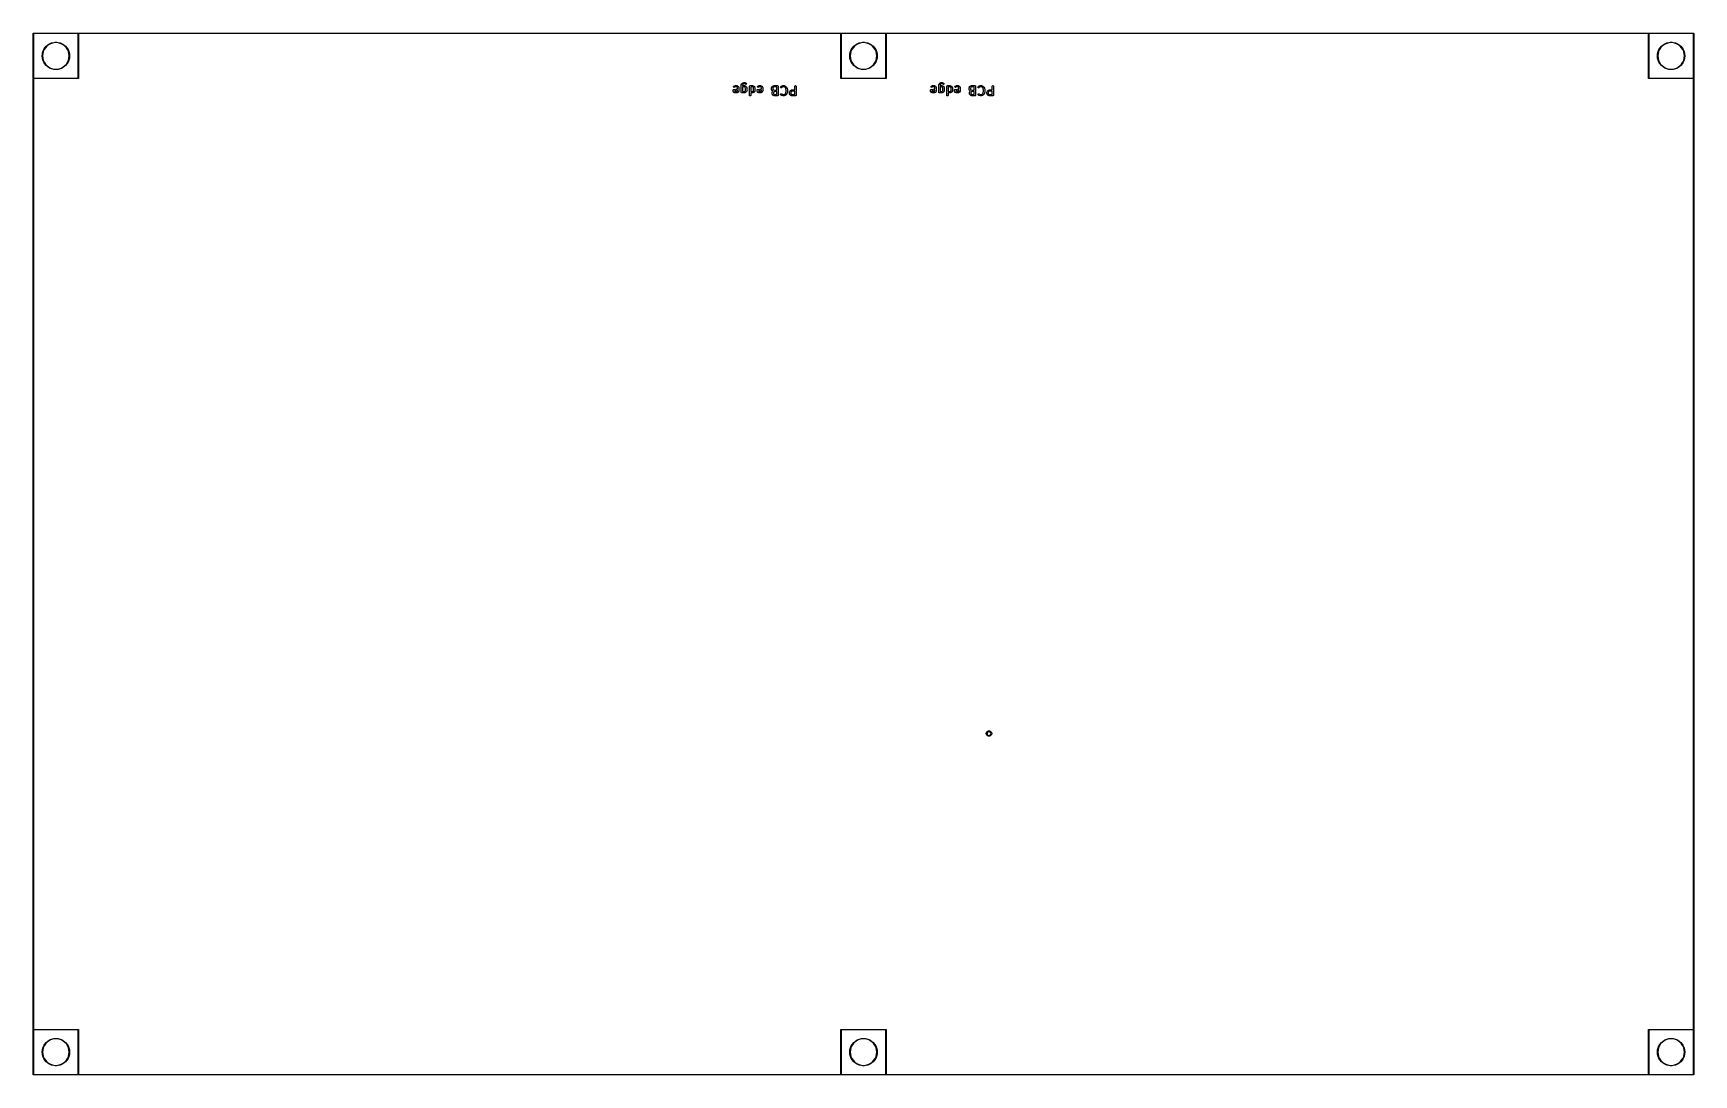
# Model space of a CAD drawing. Extents: x 0.49 to 7.78, y -5.14 to -0.57.
import ezdxf

# ---------------------------------------------------------------- set-up
doc = ezdxf.new("R2010")
doc.units = 0
doc.header["$MEASUREMENT"] = 0
doc.layers.add('BLACK', color=7, linetype='CONTINUOUS')

msp = doc.modelspace()

# ---------------------------------------------------------------- linework, layer by layer
at = {"layer": 'BLACK', "linetype": 'CONTINUOUS'}
for p, q in [((0.491142, -0.570866), (0.49143, -0.57017)), ((0.491142, -5.1378), (0.491142, -0.570866)), ((0.49143, -0.57017), (0.492126, -0.569882)), ((0.492126, -0.569882), (7.77559, -0.569882)), ((0.49311, -0.57185), (0.49311, -0.766732)), ((0.687992, -0.57185), (0.49311, -0.57185)), ((0.687992, -0.766732), (0.687992, -0.57185)), ((4.03445, -0.57185), (0.689961, -0.57185)), ((0.689961, -0.57185), (0.689961, -0.767717)), ((4.03445, -0.767717), (4.03445, -0.57185)), ((4.03642, -0.57185), (4.03642, -0.766732)), ((4.2313, -0.57185), (4.03642, -0.57185)), ((4.2313, -0.766732), (4.2313, -0.57185)), ((4.23327, -0.57185), (4.23327, -0.767717)), ((7.57776, -0.57185), (4.23327, -0.57185)), ((7.57776, -0.767717), (7.57776, -0.57185)), ((7.57972, -0.57185), (7.57972, -0.766732)), ((7.77461, -0.57185), (7.57972, -0.57185)), ((7.77461, -0.766732), (7.77461, -0.57185)), ((7.77559, -0.569882), (7.77629, -0.57017)), ((7.77629, -0.57017), (7.77657, -0.570866)), ((7.77657, -0.570866), (7.77657, -5.1378)), ((0.531251, -0.659899), (0.53345, -0.650738)), ((0.535439, -0.650371), (0.533076, -0.6597)), ((0.53345, -0.650738), (0.537056, -0.642034)), ((0.539304, -0.641558), (0.535439, -0.650371)), ((0.537056, -0.642034), (0.541978, -0.634001)), ((0.544568, -0.633501), (0.539304, -0.641558)), ((0.541978, -0.634001), (0.548097, -0.626837)), ((0.551086, -0.626421), (0.544568, -0.633501)), ((0.548097, -0.626837), (0.555261, -0.620718)), ((0.558681, -0.62051), (0.551086, -0.626421)), ((0.555261, -0.620718), (0.563294, -0.615796)), ((0.567144, -0.615929), (0.558681, -0.62051)), ((0.563294, -0.615796), (0.571998, -0.612191)), ((0.576247, -0.612804), (0.567144, -0.615929)), ((0.571998, -0.612191), (0.581159, -0.609991)), ((0.585739, -0.61122), (0.576247, -0.612804)), ((0.581159, -0.609991), (0.590551, -0.609252)), ((0.595363, -0.61122), (0.585739, -0.61122)), ((0.590551, -0.609252), (0.599943, -0.609991)), ((0.604856, -0.612804), (0.595363, -0.61122)), ((0.599943, -0.609991), (0.609104, -0.612191)), ((0.613958, -0.615929), (0.604856, -0.612804)), ((0.609104, -0.612191), (0.617809, -0.615796)), ((0.622422, -0.62051), (0.613958, -0.615929)), ((0.617809, -0.615796), (0.625841, -0.620718)), ((0.630016, -0.626421), (0.622422, -0.62051)), ((0.625841, -0.620718), (0.633005, -0.626837)), ((0.636534, -0.633501), (0.630016, -0.626421)), ((0.633005, -0.626837), (0.639124, -0.634001)), ((0.641798, -0.641558), (0.636534, -0.633501)), ((0.639124, -0.634001), (0.644047, -0.642034)), ((0.645664, -0.650371), (0.641798, -0.641558)), ((0.644047, -0.642034), (0.647652, -0.650738)), ((0.648026, -0.6597), (0.645664, -0.650371)), ((0.647652, -0.650738), (0.649851, -0.659899)), ((4.07456, -0.659899), (4.07676, -0.650738)), ((4.07875, -0.650371), (4.07638, -0.6597)), ((4.07676, -0.650738), (4.08036, -0.642034)), ((4.08261, -0.641558), (4.07875, -0.650371)), ((4.08036, -0.642034), (4.08529, -0.634001)), ((4.08788, -0.633501), (4.08261, -0.641558)), ((4.08529, -0.634001), (4.0914, -0.626837)), ((4.09439, -0.626421), (4.08788, -0.633501)), ((4.0914, -0.626837), (4.09857, -0.620718)), ((4.10199, -0.62051), (4.09439, -0.626421)), ((4.09857, -0.620718), (4.1066, -0.615796)), ((4.11045, -0.615929), (4.10199, -0.62051)), ((4.1066, -0.615796), (4.11531, -0.612191)), ((4.11955, -0.612804), (4.11045, -0.615929)), ((4.11531, -0.612191), (4.12447, -0.609991)), ((4.12905, -0.61122), (4.11955, -0.612804)), ((4.12447, -0.609991), (4.13386, -0.609252)), ((4.13867, -0.61122), (4.12905, -0.61122)), ((4.13386, -0.609252), (4.14325, -0.609991)), ((4.14816, -0.612804), (4.13867, -0.61122)), ((4.14325, -0.609991), (4.15241, -0.612191)), ((4.15726, -0.615929), (4.14816, -0.612804)), ((4.15241, -0.612191), (4.16112, -0.615796)), ((4.16573, -0.62051), (4.15726, -0.615929)), ((4.16112, -0.615796), (4.16915, -0.620718)), ((4.17332, -0.626421), (4.16573, -0.62051)), ((4.16915, -0.620718), (4.17631, -0.626837)), ((4.17984, -0.633501), (4.17332, -0.626421)), ((4.17631, -0.626837), (4.18243, -0.634001)), ((4.18511, -0.641558), (4.17984, -0.633501)), ((4.18243, -0.634001), (4.18735, -0.642034)), ((4.18897, -0.650371), (4.18511, -0.641558)), ((4.18735, -0.642034), (4.19096, -0.650738)), ((4.19133, -0.6597), (4.18897, -0.650371)), ((4.19096, -0.650738), (4.19316, -0.659899)), ((7.61787, -0.659899), (7.62006, -0.650738)), ((7.62205, -0.650371), (7.61969, -0.6597)), ((7.62006, -0.650738), (7.62367, -0.642034)), ((7.62592, -0.641558), (7.62205, -0.650371)), ((7.62367, -0.642034), (7.62859, -0.634001)), ((7.63118, -0.633501), (7.62592, -0.641558)), ((7.62859, -0.634001), (7.63471, -0.626837)), ((7.6377, -0.626421), (7.63118, -0.633501)), ((7.63471, -0.626837), (7.64188, -0.620718)), ((7.64529, -0.62051), (7.6377, -0.626421)), ((7.64188, -0.620718), (7.64991, -0.615796)), ((7.65376, -0.615929), (7.64529, -0.62051)), ((7.64991, -0.615796), (7.65861, -0.612191)), ((7.66286, -0.612804), (7.65376, -0.615929)), ((7.65861, -0.612191), (7.66777, -0.609991)), ((7.67235, -0.61122), (7.66286, -0.612804)), ((7.66777, -0.609991), (7.67717, -0.609252)), ((7.68198, -0.61122), (7.67235, -0.61122)), ((7.67717, -0.609252), (7.68656, -0.609991)), ((7.69147, -0.612804), (7.68198, -0.61122)), ((7.68656, -0.609991), (7.69572, -0.612191)), ((7.70057, -0.615929), (7.69147, -0.612804)), ((7.69572, -0.612191), (7.70442, -0.615796)), ((7.70904, -0.62051), (7.70057, -0.615929)), ((7.70442, -0.615796), (7.71246, -0.620718)), ((7.71663, -0.626421), (7.70904, -0.62051)), ((7.71246, -0.620718), (7.71962, -0.626837)), ((7.72315, -0.633501), (7.71663, -0.626421)), ((7.71962, -0.626837), (7.72574, -0.634001)), ((7.72841, -0.641558), (7.72315, -0.633501)), ((7.72574, -0.634001), (7.73066, -0.642034)), ((7.73228, -0.650371), (7.72841, -0.641558)), ((7.73066, -0.642034), (7.73427, -0.650738)), ((7.73464, -0.6597), (7.73228, -0.650371)), ((7.73427, -0.650738), (7.73647, -0.659899)), ((0.530512, -0.669291), (0.531251, -0.659899)), ((0.531251, -0.678684), (0.530512, -0.669291)), ((0.53345, -0.687845), (0.531251, -0.678684)), ((0.533076, -0.6597), (0.532281, -0.669291)), ((0.532281, -0.669291), (0.533076, -0.678882)), ((0.533076, -0.678882), (0.535439, -0.688212)), ((0.537056, -0.696549), (0.53345, -0.687845)), ((0.535439, -0.688212), (0.539304, -0.697025)), ((0.541978, -0.704582), (0.537056, -0.696549)), ((0.539304, -0.697025), (0.544568, -0.705081)), ((0.548097, -0.711746), (0.541978, -0.704582)), ((0.544568, -0.705081), (0.551086, -0.712162)), ((0.555261, -0.717864), (0.548097, -0.711746)), ((0.551086, -0.712162), (0.558681, -0.718073)), ((0.563294, -0.722787), (0.555261, -0.717864)), ((0.558681, -0.718073), (0.567144, -0.722653)), ((0.571998, -0.726392), (0.563294, -0.722787)), ((0.567144, -0.722653), (0.576247, -0.725778)), ((0.581159, -0.728592), (0.571998, -0.726392)), ((0.576247, -0.725778), (0.585739, -0.727362)), ((0.585739, -0.727362), (0.595363, -0.727362)), ((0.595363, -0.727362), (0.604856, -0.725778)), ((0.609104, -0.726392), (0.599943, -0.728592)), ((0.604856, -0.725778), (0.613958, -0.722653)), ((0.617809, -0.722787), (0.609104, -0.726392)), ((0.613958, -0.722653), (0.622422, -0.718073)), ((0.625841, -0.717864), (0.617809, -0.722787)), ((0.622422, -0.718073), (0.630016, -0.712162)), ((0.633005, -0.711746), (0.625841, -0.717864)), ((0.630016, -0.712162), (0.636534, -0.705081)), ((0.639124, -0.704582), (0.633005, -0.711746)), ((0.636534, -0.705081), (0.641798, -0.697025)), ((0.644047, -0.696549), (0.639124, -0.704582)), ((0.641798, -0.697025), (0.645664, -0.688212)), ((0.647652, -0.687845), (0.644047, -0.696549)), ((0.645664, -0.688212), (0.648026, -0.678882)), ((0.649851, -0.678684), (0.647652, -0.687845)), ((0.648821, -0.669291), (0.648026, -0.6597)), ((0.648026, -0.678882), (0.648821, -0.669291)), ((0.649851, -0.659899), (0.650591, -0.669291)), ((0.650591, -0.669291), (0.649851, -0.678684)), ((4.07382, -0.669291), (4.07456, -0.659899)), ((4.07456, -0.678684), (4.07382, -0.669291)), ((4.07676, -0.687845), (4.07456, -0.678684)), ((4.07638, -0.6597), (4.07559, -0.669291)), ((4.07559, -0.669291), (4.07638, -0.678882)), ((4.07638, -0.678882), (4.07875, -0.688212)), ((4.08036, -0.696549), (4.07676, -0.687845)), ((4.07875, -0.688212), (4.08261, -0.697025)), ((4.08529, -0.704582), (4.08036, -0.696549)), ((4.08261, -0.697025), (4.08788, -0.705081)), ((4.0914, -0.711746), (4.08529, -0.704582)), ((4.08788, -0.705081), (4.09439, -0.712162)), ((4.09857, -0.717864), (4.0914, -0.711746)), ((4.09439, -0.712162), (4.10199, -0.718073)), ((4.1066, -0.722787), (4.09857, -0.717864)), ((4.10199, -0.718073), (4.11045, -0.722653)), ((4.11531, -0.726392), (4.1066, -0.722787)), ((4.11045, -0.722653), (4.11955, -0.725778)), ((4.12447, -0.728592), (4.11531, -0.726392)), ((4.11955, -0.725778), (4.12905, -0.727362)), ((4.12905, -0.727362), (4.13867, -0.727362)), ((4.13867, -0.727362), (4.14816, -0.725778)), ((4.15241, -0.726392), (4.14325, -0.728592)), ((4.14816, -0.725778), (4.15726, -0.722653)), ((4.16112, -0.722787), (4.15241, -0.726392)), ((4.15726, -0.722653), (4.16573, -0.718073)), ((4.16915, -0.717864), (4.16112, -0.722787)), ((4.16573, -0.718073), (4.17332, -0.712162)), ((4.17631, -0.711746), (4.16915, -0.717864)), ((4.17332, -0.712162), (4.17984, -0.705081)), ((4.18243, -0.704582), (4.17631, -0.711746)), ((4.17984, -0.705081), (4.18511, -0.697025)), ((4.18735, -0.696549), (4.18243, -0.704582)), ((4.18511, -0.697025), (4.18897, -0.688212)), ((4.19096, -0.687845), (4.18735, -0.696549)), ((4.18897, -0.688212), (4.19133, -0.678882)), ((4.19316, -0.678684), (4.19096, -0.687845)), ((4.19213, -0.669291), (4.19133, -0.6597)), ((4.19133, -0.678882), (4.19213, -0.669291)), ((4.19316, -0.659899), (4.1939, -0.669291)), ((4.1939, -0.669291), (4.19316, -0.678684)), ((7.61713, -0.669291), (7.61787, -0.659899)), ((7.61787, -0.678684), (7.61713, -0.669291)), ((7.62006, -0.687845), (7.61787, -0.678684)), ((7.61969, -0.6597), (7.6189, -0.669291)), ((7.6189, -0.669291), (7.61969, -0.678882)), ((7.61969, -0.678882), (7.62205, -0.688212)), ((7.62367, -0.696549), (7.62006, -0.687845)), ((7.62205, -0.688212), (7.62592, -0.697025)), ((7.62859, -0.704582), (7.62367, -0.696549)), ((7.62592, -0.697025), (7.63118, -0.705081)), ((7.63471, -0.711746), (7.62859, -0.704582)), ((7.63118, -0.705081), (7.6377, -0.712162)), ((7.64188, -0.717864), (7.63471, -0.711746)), ((7.6377, -0.712162), (7.64529, -0.718073)), ((7.64991, -0.722787), (7.64188, -0.717864)), ((7.64529, -0.718073), (7.65376, -0.722653)), ((7.65861, -0.726392), (7.64991, -0.722787)), ((7.65376, -0.722653), (7.66286, -0.725778)), ((7.66777, -0.728592), (7.65861, -0.726392)), ((7.66286, -0.725778), (7.67235, -0.727362)), ((7.67235, -0.727362), (7.68198, -0.727362)), ((7.68198, -0.727362), (7.69147, -0.725778)), ((7.69572, -0.726392), (7.68656, -0.728592)), ((7.69147, -0.725778), (7.70057, -0.722653)), ((7.70442, -0.722787), (7.69572, -0.726392)), ((7.70057, -0.722653), (7.70904, -0.718073)), ((7.71246, -0.717864), (7.70442, -0.722787)), ((7.70904, -0.718073), (7.71663, -0.712162)), ((7.71962, -0.711746), (7.71246, -0.717864)), ((7.71663, -0.712162), (7.72315, -0.705081)), ((7.72574, -0.704582), (7.71962, -0.711746)), ((7.72315, -0.705081), (7.72841, -0.697025)), ((7.73066, -0.696549), (7.72574, -0.704582)), ((7.72841, -0.697025), (7.73228, -0.688212)), ((7.73427, -0.687845), (7.73066, -0.696549)), ((7.73228, -0.688212), (7.73464, -0.678882)), ((7.73647, -0.678684), (7.73427, -0.687845)), ((7.73544, -0.669291), (7.73464, -0.6597)), ((7.73464, -0.678882), (7.73544, -0.669291)), ((7.73647, -0.659899), (7.7372, -0.669291)), ((7.7372, -0.669291), (7.73647, -0.678684)), ((0.49311, -0.766732), (0.687992, -0.766732)), ((0.688976, -0.768701), (0.49311, -0.768701)), ((0.49311, -0.768701), (0.49311, -4.93996)), ((0.590551, -0.729331), (0.581159, -0.728592)), ((0.599943, -0.728592), (0.590551, -0.729331)), ((0.689672, -0.768413), (0.688976, -0.768701)), ((0.689961, -0.767717), (0.689672, -0.768413)), ((3.56542, -0.801887), (3.56917, -0.800012)), ((3.56917, -0.800012), (3.57015, -0.799719)), ((3.57015, -0.799719), (3.57033, -0.79976)), ((3.57033, -0.79976), (3.57049, -0.7997)), ((3.57049, -0.7997), (3.57799, -0.7997)), ((3.57799, -0.7997), (3.579, -0.799878)), ((3.579, -0.799878), (3.57914, -0.799992)), ((3.57914, -0.799992), (3.57931, -0.800012)), ((3.57931, -0.800012), (3.58306, -0.801887)), ((3.59753, -0.797028), (3.59771, -0.796019)), ((3.59753, -0.828899), (3.59753, -0.797028)), ((3.59771, -0.796019), (3.59783, -0.795883)), ((3.59783, -0.795883), (3.59785, -0.795708)), ((3.59785, -0.795708), (3.59972, -0.791958)), ((3.59972, -0.791958), (3.60025, -0.791249)), ((3.60025, -0.791249), (3.60027, -0.791191)), ((3.60027, -0.791191), (3.60215, -0.789316)), ((3.60215, -0.789316), (3.60287, -0.78881)), ((3.60287, -0.78881), (3.60292, -0.788763)), ((3.60292, -0.788763), (3.60667, -0.786888)), ((3.60479, -0.795028), (3.60344, -0.797726)), ((3.60344, -0.797726), (3.60344, -0.799856)), ((3.60344, -0.799856), (3.6039, -0.799719)), ((3.6039, -0.799719), (3.60407, -0.79976)), ((3.60407, -0.79976), (3.60424, -0.7997)), ((3.60424, -0.7997), (3.61174, -0.7997)), ((3.60599, -0.793831), (3.60479, -0.795028)), ((3.60868, -0.792482), (3.60599, -0.793831)), ((3.60667, -0.786888), (3.60765, -0.786596)), ((3.60765, -0.786596), (3.60782, -0.786637)), ((3.60782, -0.786637), (3.60799, -0.786577)), ((3.60799, -0.786577), (3.61361, -0.786577)), ((3.61291, -0.792482), (3.60868, -0.792482)), ((3.61174, -0.7997), (3.61275, -0.799878)), ((3.61275, -0.799878), (3.61288, -0.799992)), ((3.61288, -0.799992), (3.61306, -0.800012)), ((3.61604, -0.794045), (3.61291, -0.792482)), ((3.61306, -0.800012), (3.61681, -0.801887)), ((3.61361, -0.786577), (3.61462, -0.786755)), ((3.61462, -0.786755), (3.61476, -0.786868)), ((3.61476, -0.786868), (3.61493, -0.786888)), ((3.61493, -0.786888), (3.61868, -0.788763)), ((3.61805, -0.794276), (3.61604, -0.794045)), ((3.61973, -0.793163), (3.61805, -0.794276)), ((3.61868, -0.788763), (3.6195, -0.789374)), ((3.6195, -0.789374), (3.62031, -0.791227)), ((3.62031, -0.791227), (3.61973, -0.793163)), ((3.63333, -0.801643), (3.63463, -0.800096)), ((3.63463, -0.800096), (3.63662, -0.799745)), ((3.63662, -0.799745), (3.63776, -0.800401)), ((3.63776, -0.800401), (3.63854, -0.800012)), ((3.63854, -0.800012), (3.63952, -0.799719)), ((3.63952, -0.799719), (3.63969, -0.79976)), ((3.63969, -0.79976), (3.63986, -0.7997)), ((3.63986, -0.7997), (3.64736, -0.7997)), ((3.64736, -0.7997), (3.64837, -0.799878)), ((3.64837, -0.799878), (3.6485, -0.799992)), ((3.6485, -0.799992), (3.64868, -0.800012)), ((3.64868, -0.800012), (3.65243, -0.801887)), ((3.67041, -0.801887), (3.67416, -0.800012)), ((3.67416, -0.800012), (3.67514, -0.799719)), ((3.67514, -0.799719), (3.67531, -0.79976)), ((3.67531, -0.79976), (3.67548, -0.7997)), ((3.67548, -0.7997), (3.68298, -0.7997)), ((3.68298, -0.7997), (3.68399, -0.799878)), ((3.68399, -0.799878), (3.68412, -0.799992)), ((3.68412, -0.799992), (3.6843, -0.800012)), ((3.6843, -0.800012), (3.68805, -0.801887)), ((3.73602, -0.801887), (3.73977, -0.800012)), ((3.73977, -0.800012), (3.74076, -0.799719)), ((3.74076, -0.799719), (3.74093, -0.79976)), ((3.74093, -0.79976), (3.74109, -0.7997)), ((3.74109, -0.7997), (3.75609, -0.7997)), ((3.75609, -0.7997), (3.75648, -0.799768)), ((3.75648, -0.799768), (3.75661, -0.799745)), ((3.75661, -0.799745), (3.75672, -0.79981)), ((3.75672, -0.79981), (3.7571, -0.799878)), ((3.7571, -0.799878), (3.75769, -0.800371)), ((3.75769, -0.800371), (3.75835, -0.800755)), ((3.75835, -0.800755), (3.75845, -0.801005)), ((3.75845, -0.801005), (3.75865, -0.801176)), ((3.75865, -0.801176), (3.75878, -0.801932)), ((3.77391, -0.801726), (3.77953, -0.799852)), ((3.77953, -0.799852), (3.7804, -0.799722)), ((3.7804, -0.799722), (3.78046, -0.7997)), ((3.78046, -0.7997), (3.78421, -0.7997)), ((3.78421, -0.7997), (3.78508, -0.799853)), ((3.78508, -0.799853), (3.78515, -0.799852)), ((3.78515, -0.799852), (3.79077, -0.801726)), ((3.83206, -0.801643), (3.83336, -0.800096)), ((3.83336, -0.800096), (3.83535, -0.799745)), ((3.83535, -0.799745), (3.8371, -0.800755)), ((3.8371, -0.800755), (3.83779, -0.802653)), ((4.03474, -0.768413), (4.03445, -0.767717)), ((4.03543, -0.768701), (4.03474, -0.768413)), ((4.23228, -0.768701), (4.03543, -0.768701)), ((4.03642, -0.766732), (4.2313, -0.766732)), ((4.13386, -0.729331), (4.12447, -0.728592)), ((4.14325, -0.728592), (4.13386, -0.729331)), ((4.23298, -0.768413), (4.23228, -0.768701)), ((4.23327, -0.767717), (4.23298, -0.768413)), ((4.43156, -0.801887), (4.43531, -0.800012)), ((4.43531, -0.800012), (4.4363, -0.799719)), ((4.4363, -0.799719), (4.43647, -0.79976)), ((4.43647, -0.79976), (4.43663, -0.7997)), ((4.43663, -0.7997), (4.44413, -0.7997)), ((4.44413, -0.7997), (4.44514, -0.799878)), ((4.44514, -0.799878), (4.44528, -0.799992)), ((4.44528, -0.799992), (4.44545, -0.800012)), ((4.44545, -0.800012), (4.4492, -0.801887)), ((4.46368, -0.797028), (4.46385, -0.796019)), ((4.46368, -0.828899), (4.46368, -0.797028)), ((4.46385, -0.796019), (4.46397, -0.795883)), ((4.46397, -0.795883), (4.46399, -0.795708)), ((4.46399, -0.795708), (4.46586, -0.791958)), ((4.46586, -0.791958), (4.46639, -0.791249)), ((4.46639, -0.791249), (4.46642, -0.791191)), ((4.46642, -0.791191), (4.46829, -0.789316)), ((4.46829, -0.789316), (4.46901, -0.78881)), ((4.46901, -0.78881), (4.46906, -0.788763)), ((4.46906, -0.788763), (4.47281, -0.786888)), ((4.47093, -0.795028), (4.46958, -0.797726)), ((4.46958, -0.797726), (4.46958, -0.799856)), ((4.46958, -0.799856), (4.47004, -0.799719)), ((4.47004, -0.799719), (4.47021, -0.79976)), ((4.47021, -0.79976), (4.47038, -0.7997)), ((4.47038, -0.7997), (4.47788, -0.7997)), ((4.47213, -0.793831), (4.47093, -0.795028)), ((4.47483, -0.792482), (4.47213, -0.793831)), ((4.47281, -0.786888), (4.47379, -0.786596)), ((4.47379, -0.786596), (4.47396, -0.786637)), ((4.47396, -0.786637), (4.47413, -0.786577)), ((4.47413, -0.786577), (4.47975, -0.786577)), ((4.47906, -0.792482), (4.47483, -0.792482)), ((4.47788, -0.7997), (4.47889, -0.799878)), ((4.47889, -0.799878), (4.47902, -0.799992)), ((4.47902, -0.799992), (4.4792, -0.800012)), ((4.48218, -0.794045), (4.47906, -0.792482)), ((4.4792, -0.800012), (4.48295, -0.801887)), ((4.47975, -0.786577), (4.48076, -0.786755)), ((4.48076, -0.786755), (4.4809, -0.786868)), ((4.4809, -0.786868), (4.48107, -0.786888)), ((4.48107, -0.786888), (4.48482, -0.788763)), ((4.48419, -0.794276), (4.48218, -0.794045)), ((4.48587, -0.793163), (4.48419, -0.794276)), ((4.48482, -0.788763), (4.48565, -0.789374)), ((4.48565, -0.789374), (4.48645, -0.791227)), ((4.48645, -0.791227), (4.48587, -0.793163)), ((4.49948, -0.801643), (4.50077, -0.800096)), ((4.50077, -0.800096), (4.50276, -0.799745)), ((4.50276, -0.799745), (4.5039, -0.800401)), ((4.5039, -0.800401), (4.50468, -0.800012)), ((4.50468, -0.800012), (4.50566, -0.799719)), ((4.50566, -0.799719), (4.50583, -0.79976)), ((4.50583, -0.79976), (4.506, -0.7997)), ((4.506, -0.7997), (4.5135, -0.7997)), ((4.5135, -0.7997), (4.51451, -0.799878)), ((4.51451, -0.799878), (4.51464, -0.799992)), ((4.51464, -0.799992), (4.51482, -0.800012)), ((4.51482, -0.800012), (4.51857, -0.801887)), ((4.53655, -0.801887), (4.5403, -0.800012)), ((4.5403, -0.800012), (4.54128, -0.799719)), ((4.54128, -0.799719), (4.54145, -0.79976)), ((4.54145, -0.79976), (4.54162, -0.7997)), ((4.54162, -0.7997), (4.54912, -0.7997)), ((4.54912, -0.7997), (4.55013, -0.799878)), ((4.55013, -0.799878), (4.55026, -0.799992)), ((4.55026, -0.799992), (4.55044, -0.800012)), ((4.55044, -0.800012), (4.55419, -0.801887)), ((4.60217, -0.801887), (4.60592, -0.800012)), ((4.60592, -0.800012), (4.6069, -0.799719)), ((4.6069, -0.799719), (4.60707, -0.79976)), ((4.60707, -0.79976), (4.60724, -0.7997)), ((4.60724, -0.7997), (4.62223, -0.7997)), ((4.62223, -0.7997), (4.62262, -0.799768)), ((4.62262, -0.799768), (4.62275, -0.799745)), ((4.62275, -0.799745), (4.62286, -0.79981)), ((4.62286, -0.79981), (4.62324, -0.799878)), ((4.62324, -0.799878), (4.62383, -0.800371)), ((4.62383, -0.800371), (4.6245, -0.800755)), ((4.6245, -0.800755), (4.62459, -0.801005)), ((4.62459, -0.801005), (4.62479, -0.801176)), ((4.62479, -0.801176), (4.62493, -0.801932)), ((4.64005, -0.801726), (4.64567, -0.799852)), ((4.64567, -0.799852), (4.64655, -0.799722)), ((4.64655, -0.799722), (4.64661, -0.7997)), ((4.64661, -0.7997), (4.65036, -0.7997)), ((4.65036, -0.7997), (4.65123, -0.799853)), ((4.65123, -0.799853), (4.65129, -0.799852)), ((4.65129, -0.799852), (4.65691, -0.801726)), ((4.6982, -0.801643), (4.6995, -0.800096)), ((4.6995, -0.800096), (4.70149, -0.799745)), ((4.70149, -0.799745), (4.70324, -0.800755)), ((4.70324, -0.800755), (4.70393, -0.802653)), ((7.57804, -0.768413), (7.57776, -0.767717)), ((7.57874, -0.768701), (7.57804, -0.768413)), ((7.77461, -0.768701), (7.57874, -0.768701)), ((7.57972, -0.766732), (7.77461, -0.766732)), ((7.67717, -0.729331), (7.66777, -0.728592)), ((7.68656, -0.728592), (7.67717, -0.729331)), ((7.77461, -4.93996), (7.77461, -0.768701)), ((3.56191, -0.819526), (3.56209, -0.818516)), ((3.56191, -0.823275), (3.56191, -0.819526)), ((3.56197, -0.823441), (3.56191, -0.823275)), ((3.56193, -0.823613), (3.56197, -0.823441)), ((3.56223, -0.824596), (3.56193, -0.823613)), ((3.56209, -0.818516), (3.56241, -0.818142)), ((3.5641, -0.828345), (3.56223, -0.824596)), ((3.56241, -0.818142), (3.56256, -0.81768)), ((3.56256, -0.81768), (3.56303, -0.817392)), ((3.56303, -0.817392), (3.56339, -0.816969)), ((3.56339, -0.816969), (3.56387, -0.816884)), ((3.56387, -0.816884), (3.56429, -0.81663)), ((3.56391, -0.805369), (3.56403, -0.803353)), ((3.56511, -0.806992), (3.56391, -0.805369)), ((3.56403, -0.803353), (3.56542, -0.801887)), ((3.56442, -0.828649), (3.5641, -0.828345)), ((3.56429, -0.81663), (3.58066, -0.813355)), ((3.5646, -0.829055), (3.56442, -0.828649)), ((3.56542, -0.829666), (3.5646, -0.829055)), ((3.56708, -0.807461), (3.56511, -0.806992)), ((3.56917, -0.831541), (3.56542, -0.829666)), ((3.56806, -0.807169), (3.56708, -0.807461)), ((3.58066, -0.819378), (3.56782, -0.821946)), ((3.56782, -0.821946), (3.56782, -0.822578)), ((3.56782, -0.822578), (3.56894, -0.824824)), ((3.57119, -0.805606), (3.56806, -0.807169)), ((3.56894, -0.824824), (3.57119, -0.825947)), ((3.56935, -0.831561), (3.56917, -0.831541)), ((3.56948, -0.831674), (3.56935, -0.831561)), ((3.57049, -0.831852), (3.56948, -0.831674)), ((3.57799, -0.831852), (3.57049, -0.831852)), ((3.57729, -0.805606), (3.57119, -0.805606)), ((3.57119, -0.825947), (3.57729, -0.825947)), ((3.57954, -0.806728), (3.57729, -0.805606)), ((3.57729, -0.825947), (3.57954, -0.824824)), ((3.57816, -0.831792), (3.57799, -0.831852)), ((3.57833, -0.831833), (3.57816, -0.831792)), ((3.57931, -0.831541), (3.57833, -0.831833)), ((3.58306, -0.829666), (3.57931, -0.831541)), ((3.58066, -0.808974), (3.57954, -0.806728)), ((3.57954, -0.824824), (3.58066, -0.822578)), ((3.58066, -0.813355), (3.58066, -0.808974)), ((3.58066, -0.822578), (3.58066, -0.819378)), ((3.58306, -0.801887), (3.58388, -0.802497)), ((3.58336, -0.829345), (3.58306, -0.829666)), ((3.58377, -0.829169), (3.58336, -0.829345)), ((3.58438, -0.828345), (3.58377, -0.829169)), ((3.58388, -0.802497), (3.58406, -0.802903)), ((3.58406, -0.802903), (3.58438, -0.803207)), ((3.58438, -0.803207), (3.58626, -0.806957)), ((3.58626, -0.824596), (3.58438, -0.828345)), ((3.58626, -0.806957), (3.58655, -0.807939)), ((3.58628, -0.82442), (3.58626, -0.824596)), ((3.58639, -0.824285), (3.58628, -0.82442)), ((3.58657, -0.823275), (3.58639, -0.824285)), ((3.58655, -0.807939), (3.58651, -0.808111)), ((3.58651, -0.808111), (3.58657, -0.808277)), ((3.58657, -0.808277), (3.58657, -0.823275)), ((3.59823, -0.830797), (3.59753, -0.828899)), ((3.59997, -0.831807), (3.59823, -0.830797)), ((3.60196, -0.831457), (3.59997, -0.831807)), ((3.6022, -0.83118), (3.60196, -0.831457)), ((3.60292, -0.831541), (3.6022, -0.83118)), ((3.60309, -0.831561), (3.60292, -0.831541)), ((3.60323, -0.831674), (3.60309, -0.831561)), ((3.60424, -0.831852), (3.60323, -0.831674)), ((3.60493, -0.805606), (3.60344, -0.806352)), ((3.60344, -0.806352), (3.60344, -0.8252)), ((3.60344, -0.8252), (3.60493, -0.825947)), ((3.61174, -0.831852), (3.60424, -0.831852)), ((3.61104, -0.805606), (3.60493, -0.805606)), ((3.60493, -0.825947), (3.61104, -0.825947)), ((3.61374, -0.806954), (3.61104, -0.805606)), ((3.61104, -0.825947), (3.61374, -0.824598)), ((3.6119, -0.831792), (3.61174, -0.831852)), ((3.61207, -0.831833), (3.6119, -0.831792)), ((3.61306, -0.831541), (3.61207, -0.831833)), ((3.61681, -0.829666), (3.61306, -0.831541)), ((3.61493, -0.808151), (3.61374, -0.806954)), ((3.61374, -0.824598), (3.61493, -0.823401)), ((3.61628, -0.810849), (3.61493, -0.808151)), ((3.61493, -0.823401), (3.61628, -0.820703)), ((3.61628, -0.820703), (3.61628, -0.810849)), ((3.61681, -0.801887), (3.61752, -0.802412)), ((3.61685, -0.829619), (3.61681, -0.829666)), ((3.61757, -0.829113), (3.61685, -0.829619)), ((3.61752, -0.802412), (3.61757, -0.80244)), ((3.61757, -0.80244), (3.61945, -0.804314)), ((3.61945, -0.827238), (3.61757, -0.829113)), ((3.61945, -0.804314), (3.61995, -0.805037)), ((3.61948, -0.82718), (3.61945, -0.827238)), ((3.62, -0.82647), (3.61948, -0.82718)), ((3.61995, -0.805037), (3.62, -0.805082)), ((3.62, -0.805082), (3.62188, -0.808831)), ((3.62188, -0.822721), (3.62, -0.82647)), ((3.62188, -0.808831), (3.62217, -0.809814)), ((3.6219, -0.822546), (3.62188, -0.822721)), ((3.62201, -0.82241), (3.6219, -0.822546)), ((3.62219, -0.8214), (3.62201, -0.82241)), ((3.62217, -0.809814), (3.62213, -0.809986)), ((3.62213, -0.809986), (3.62219, -0.810152)), ((3.62219, -0.810152), (3.62219, -0.8214)), ((3.63316, -0.802653), (3.63333, -0.801643)), ((3.63316, -0.842023), (3.63316, -0.802653)), ((3.63385, -0.843921), (3.63316, -0.842023)), ((3.6356, -0.844931), (3.63385, -0.843921)), ((3.63758, -0.84458), (3.6356, -0.844931)), ((3.63888, -0.843033), (3.63758, -0.84458)), ((3.63906, -0.842023), (3.63888, -0.843033)), ((3.64055, -0.805606), (3.63906, -0.806352)), ((3.63906, -0.806352), (3.63906, -0.8252)), ((3.63906, -0.8252), (3.64055, -0.825947)), ((3.63986, -0.831852), (3.63906, -0.831712)), ((3.63906, -0.831712), (3.63906, -0.842023)), ((3.64736, -0.831852), (3.63986, -0.831852)), ((3.64666, -0.805606), (3.64055, -0.805606)), ((3.64055, -0.825947), (3.64666, -0.825947)), ((3.64936, -0.806954), (3.64666, -0.805606)), ((3.64666, -0.825947), (3.64936, -0.824598)), ((3.64752, -0.831792), (3.64736, -0.831852)), ((3.64769, -0.831833), (3.64752, -0.831792)), ((3.64868, -0.831541), (3.64769, -0.831833)), ((3.65243, -0.829666), (3.64868, -0.831541)), ((3.65055, -0.808151), (3.64936, -0.806954)), ((3.64936, -0.824598), (3.65055, -0.823401)), ((3.6519, -0.810849), (3.65055, -0.808151)), ((3.65055, -0.823401), (3.6519, -0.820703)), ((3.6519, -0.820703), (3.6519, -0.810849)), ((3.65243, -0.801887), (3.65314, -0.802412)), ((3.65247, -0.829619), (3.65243, -0.829666)), ((3.65319, -0.829113), (3.65247, -0.829619)), ((3.65314, -0.802412), (3.65319, -0.80244)), ((3.65319, -0.80244), (3.65507, -0.804314)), ((3.65507, -0.827238), (3.65319, -0.829113)), ((3.65507, -0.804314), (3.65557, -0.805037)), ((3.6551, -0.82718), (3.65507, -0.827238)), ((3.65562, -0.82647), (3.6551, -0.82718)), ((3.65557, -0.805037), (3.65562, -0.805082)), ((3.65562, -0.805082), (3.6575, -0.808831)), ((3.6575, -0.822721), (3.65562, -0.82647)), ((3.6575, -0.808831), (3.65779, -0.809814)), ((3.65752, -0.822546), (3.6575, -0.822721)), ((3.65763, -0.82241), (3.65752, -0.822546)), ((3.65781, -0.8214), (3.65763, -0.82241)), ((3.65779, -0.809814), (3.65775, -0.809986)), ((3.65775, -0.809986), (3.65781, -0.810152)), ((3.65781, -0.810152), (3.65781, -0.8214)), ((3.6669, -0.819526), (3.66708, -0.818516)), ((3.6669, -0.823275), (3.6669, -0.819526)), ((3.66696, -0.823441), (3.6669, -0.823275)), ((3.66692, -0.823613), (3.66696, -0.823441)), ((3.66721, -0.824596), (3.66692, -0.823613)), ((3.66708, -0.818516), (3.66739, -0.818142)), ((3.66909, -0.828345), (3.66721, -0.824596)), ((3.66739, -0.818142), (3.66755, -0.81768)), ((3.66755, -0.81768), (3.66802, -0.817392)), ((3.66802, -0.817392), (3.66838, -0.816969)), ((3.66838, -0.816969), (3.66886, -0.816884)), ((3.66886, -0.816884), (3.66927, -0.81663)), ((3.6689, -0.805369), (3.66902, -0.803353)), ((3.6701, -0.806992), (3.6689, -0.805369)), ((3.66902, -0.803353), (3.67041, -0.801887)), ((3.66941, -0.828649), (3.66909, -0.828345)), ((3.66927, -0.81663), (3.68565, -0.813355)), ((3.66958, -0.829055), (3.66941, -0.828649)), ((3.67041, -0.829666), (3.66958, -0.829055)), ((3.67207, -0.807461), (3.6701, -0.806992)), ((3.67416, -0.831541), (3.67041, -0.829666)), ((3.67305, -0.807169), (3.67207, -0.807461)), ((3.68565, -0.819378), (3.67281, -0.821946)), ((3.67281, -0.821946), (3.67281, -0.822578)), ((3.67281, -0.822578), (3.67393, -0.824824)), ((3.67618, -0.805606), (3.67305, -0.807169)), ((3.67393, -0.824824), (3.67618, -0.825947)), ((3.67433, -0.831561), (3.67416, -0.831541)), ((3.67447, -0.831674), (3.67433, -0.831561)), ((3.67548, -0.831852), (3.67447, -0.831674)), ((3.68298, -0.831852), (3.67548, -0.831852)), ((3.68228, -0.805606), (3.67618, -0.805606)), ((3.67618, -0.825947), (3.68228, -0.825947)), ((3.68453, -0.806728), (3.68228, -0.805606)), ((3.68228, -0.825947), (3.68453, -0.824824)), ((3.68314, -0.831792), (3.68298, -0.831852)), ((3.68331, -0.831833), (3.68314, -0.831792)), ((3.6843, -0.831541), (3.68331, -0.831833)), ((3.68805, -0.829666), (3.6843, -0.831541)), ((3.68565, -0.808974), (3.68453, -0.806728)), ((3.68453, -0.824824), (3.68565, -0.822578)), ((3.68565, -0.813355), (3.68565, -0.808974)), ((3.68565, -0.822578), (3.68565, -0.819378)), ((3.68805, -0.801887), (3.68887, -0.802497)), ((3.68835, -0.829345), (3.68805, -0.829666)), ((3.68876, -0.829169), (3.68835, -0.829345)), ((3.68937, -0.828345), (3.68876, -0.829169)), ((3.68887, -0.802497), (3.68905, -0.802903)), ((3.68905, -0.802903), (3.68937, -0.803207)), ((3.68937, -0.803207), (3.69124, -0.806957)), ((3.69124, -0.824596), (3.68937, -0.828345)), ((3.69124, -0.806957), (3.69153, -0.807939)), ((3.69126, -0.82442), (3.69124, -0.824596)), ((3.69138, -0.824285), (3.69126, -0.82442)), ((3.69155, -0.823275), (3.69138, -0.824285)), ((3.69153, -0.807939), (3.69149, -0.808111)), ((3.69149, -0.808111), (3.69155, -0.808277)), ((3.69155, -0.808277), (3.69155, -0.823275)), ((3.73064, -0.810152), (3.73082, -0.809142)), ((3.73064, -0.815776), (3.73064, -0.810152)), ((3.7307, -0.815942), (3.73064, -0.815776)), ((3.73066, -0.816114), (3.7307, -0.815942)), ((3.73095, -0.817097), (3.73066, -0.816114)), ((3.73082, -0.809142), (3.73093, -0.809007)), ((3.73093, -0.809007), (3.73095, -0.808831)), ((3.73095, -0.808831), (3.73283, -0.805082)), ((3.73283, -0.820846), (3.73095, -0.817097)), ((3.73252, -0.830774), (3.7327, -0.829764)), ((3.73252, -0.834524), (3.73252, -0.830774)), ((3.73258, -0.83469), (3.73252, -0.834524)), ((3.73254, -0.834861), (3.73258, -0.83469)), ((3.73283, -0.835844), (3.73254, -0.834861)), ((3.7327, -0.829764), (3.73281, -0.829629)), ((3.73281, -0.829629), (3.73283, -0.829454)), ((3.73283, -0.805082), (3.73336, -0.804373)), ((3.73288, -0.82089), (3.73283, -0.820846)), ((3.73283, -0.829454), (3.7347, -0.825704)), ((3.7347, -0.839594), (3.73283, -0.835844)), ((3.73338, -0.821614), (3.73288, -0.82089)), ((3.73336, -0.804373), (3.73338, -0.804314)), ((3.73338, -0.804314), (3.73526, -0.80244)), ((3.73526, -0.823488), (3.73338, -0.821614)), ((3.7347, -0.825704), (3.73523, -0.824995)), ((3.73475, -0.839638), (3.7347, -0.839594)), ((3.73526, -0.840361), (3.73475, -0.839638)), ((3.73523, -0.824995), (3.73526, -0.824937)), ((3.73526, -0.80244), (3.73598, -0.801933)), ((3.73542, -0.823563), (3.73526, -0.823488)), ((3.73526, -0.824937), (3.73614, -0.824054)), ((3.73713, -0.842236), (3.73526, -0.840361)), ((3.73551, -0.823713), (3.73542, -0.823563)), ((3.73614, -0.824054), (3.73551, -0.823713)), ((3.73598, -0.801933), (3.73602, -0.801887)), ((3.7379, -0.808151), (3.73655, -0.810849)), ((3.73655, -0.810849), (3.73655, -0.815079)), ((3.73655, -0.815079), (3.7379, -0.817777)), ((3.73719, -0.842263), (3.73713, -0.842236)), ((3.7379, -0.842789), (3.73719, -0.842263)), ((3.73909, -0.806954), (3.7379, -0.808151)), ((3.7379, -0.817777), (3.73894, -0.81882)), ((3.74165, -0.844664), (3.7379, -0.842789)), ((3.73977, -0.828774), (3.73842, -0.831471)), ((3.73842, -0.831471), (3.73842, -0.833827)), ((3.73842, -0.833827), (3.73977, -0.836524)), ((3.73894, -0.81882), (3.74345, -0.820322)), ((3.74179, -0.805606), (3.73909, -0.806954)), ((3.74097, -0.827577), (3.73977, -0.828774)), ((3.73977, -0.836524), (3.74097, -0.837721)), ((3.74367, -0.826228), (3.74097, -0.827577)), ((3.74097, -0.837721), (3.74367, -0.83907)), ((3.74182, -0.844684), (3.74165, -0.844664)), ((3.75314, -0.805606), (3.74179, -0.805606)), ((3.74196, -0.844798), (3.74182, -0.844684)), ((3.74297, -0.844976), (3.74196, -0.844798)), ((3.75609, -0.844976), (3.74297, -0.844976)), ((3.74345, -0.820322), (3.75314, -0.820322)), ((3.75314, -0.826228), (3.74367, -0.826228)), ((3.74367, -0.83907), (3.75314, -0.83907)), ((3.75314, -0.820322), (3.75314, -0.805606)), ((3.75314, -0.83907), (3.75314, -0.826228)), ((3.75681, -0.844713), (3.75609, -0.844976)), ((3.75757, -0.84458), (3.75681, -0.844713)), ((3.75774, -0.844376), (3.75757, -0.84458)), ((3.75799, -0.844285), (3.75774, -0.844376)), ((3.75837, -0.84362), (3.75799, -0.844285)), ((3.75887, -0.843033), (3.75837, -0.84362)), ((3.75878, -0.801932), (3.75905, -0.802653)), ((3.75894, -0.842649), (3.75887, -0.843033)), ((3.759, -0.842536), (3.75894, -0.842649)), ((3.75905, -0.842023), (3.75898, -0.842406)), ((3.75898, -0.842406), (3.759, -0.842536)), ((3.75905, -0.802653), (3.75905, -0.842023)), ((3.77002, -0.806145), (3.77088, -0.804314)), ((3.77055, -0.808096), (3.77002, -0.806145)), ((3.77011, -0.837509), (3.77127, -0.835855)), ((3.77029, -0.839521), (3.77011, -0.837509)), ((3.77088, -0.840361), (3.77029, -0.839521)), ((3.7722, -0.809254), (3.77055, -0.808096)), ((3.77088, -0.804314), (3.77275, -0.80244)), ((3.77275, -0.842236), (3.77088, -0.840361)), ((3.77127, -0.835855), (3.77322, -0.835332)), ((3.77421, -0.809078), (3.7722, -0.809254)), ((3.77275, -0.80244), (3.77359, -0.801851)), ((3.77291, -0.842311), (3.77275, -0.842236)), ((3.77301, -0.842461), (3.77291, -0.842311)), ((3.77391, -0.842949), (3.77301, -0.842461)), ((3.77322, -0.835332), (3.77505, -0.836185)), ((3.77359, -0.801851), (3.77377, -0.801836)), ((3.77377, -0.801836), (3.77391, -0.801726)), ((3.77953, -0.844824), (3.77391, -0.842949)), ((3.77505, -0.80849), (3.77421, -0.809078)), ((3.77644, -0.807108), (3.77505, -0.80849)), ((3.77505, -0.836185), (3.77644, -0.837567)), ((3.78094, -0.805606), (3.77644, -0.807108)), ((3.77644, -0.837567), (3.78094, -0.83907)), ((3.7796, -0.844822), (3.77953, -0.844824)), ((3.78046, -0.844976), (3.7796, -0.844822)), ((3.78421, -0.844976), (3.78046, -0.844976)), ((3.78374, -0.805606), (3.78094, -0.805606)), ((3.78094, -0.83907), (3.78374, -0.83907)), ((3.78824, -0.807108), (3.78374, -0.805606)), ((3.78374, -0.83907), (3.78824, -0.837567)), ((3.78428, -0.844954), (3.78421, -0.844976)), ((3.78515, -0.844824), (3.78428, -0.844954)), ((3.79077, -0.842949), (3.78515, -0.844824)), ((3.79116, -0.810026), (3.78824, -0.807108)), ((3.78824, -0.837567), (3.79116, -0.834649)), ((3.79077, -0.801726), (3.79167, -0.802215)), ((3.79091, -0.84284), (3.79077, -0.842949)), ((3.79109, -0.842824), (3.79091, -0.84284)), ((3.79193, -0.842236), (3.79109, -0.842824)), ((3.79268, -0.813057), (3.79116, -0.810026)), ((3.79116, -0.834649), (3.79268, -0.831618)), ((3.79167, -0.802215), (3.79177, -0.802365)), ((3.79177, -0.802365), (3.79193, -0.80244)), ((3.79193, -0.80244), (3.79568, -0.806189)), ((3.79568, -0.838486), (3.79193, -0.842236)), ((3.79439, -0.819889), (3.79268, -0.813057)), ((3.79268, -0.831618), (3.79439, -0.824786)), ((3.79439, -0.824786), (3.79439, -0.819889)), ((3.79568, -0.806189), (3.79618, -0.806912)), ((3.7957, -0.838428), (3.79568, -0.838486)), ((3.79623, -0.837719), (3.7957, -0.838428)), ((3.79618, -0.806912), (3.79623, -0.806957)), ((3.79623, -0.806957), (3.7981, -0.810706)), ((3.7981, -0.83397), (3.79623, -0.837719)), ((3.7981, -0.810706), (3.79825, -0.811195)), ((3.79812, -0.833831), (3.7981, -0.83397)), ((3.79833, -0.833365), (3.79812, -0.833831)), ((3.79825, -0.811195), (3.79833, -0.81131)), ((3.79833, -0.81131), (3.8002, -0.81881)), ((3.8002, -0.825866), (3.79833, -0.833365)), ((3.80029, -0.82515), (3.80019, -0.82573)), ((3.80019, -0.82573), (3.8002, -0.825866)), ((3.8002, -0.81881), (3.80024, -0.819397)), ((3.80024, -0.819397), (3.80029, -0.819526)), ((3.80029, -0.819526), (3.80029, -0.82515)), ((3.80938, -0.828899), (3.80956, -0.82789)), ((3.80938, -0.834524), (3.80938, -0.828899)), ((3.80944, -0.83469), (3.80938, -0.834524)), ((3.8094, -0.834861), (3.80944, -0.83469)), ((3.80969, -0.835844), (3.8094, -0.834861)), ((3.80956, -0.82789), (3.80967, -0.827754)), ((3.80967, -0.827754), (3.80969, -0.827579)), ((3.80969, -0.827579), (3.81157, -0.823829)), ((3.81157, -0.839594), (3.80969, -0.835844)), ((3.81157, -0.823829), (3.8121, -0.82312)), ((3.81162, -0.839638), (3.81157, -0.839594)), ((3.81212, -0.840361), (3.81162, -0.839638)), ((3.8121, -0.82312), (3.81212, -0.823062)), ((3.81212, -0.823062), (3.814, -0.821187)), ((3.814, -0.842236), (3.81212, -0.840361)), ((3.814, -0.821187), (3.81472, -0.820681)), ((3.81406, -0.842263), (3.814, -0.842236)), ((3.81476, -0.842789), (3.81406, -0.842263)), ((3.81472, -0.820681), (3.81476, -0.820634)), ((3.81476, -0.820634), (3.81851, -0.818759)), ((3.81851, -0.844664), (3.81476, -0.842789)), ((3.81664, -0.826899), (3.81529, -0.829597)), ((3.81529, -0.829597), (3.81529, -0.833827)), ((3.81529, -0.833827), (3.81664, -0.836524)), ((3.81783, -0.825702), (3.81664, -0.826899)), ((3.81664, -0.836524), (3.81783, -0.837721)), ((3.82053, -0.824353), (3.81783, -0.825702)), ((3.81783, -0.837721), (3.82053, -0.83907)), ((3.81851, -0.818759), (3.8195, -0.818467)), ((3.81869, -0.844684), (3.81851, -0.844664)), ((3.81883, -0.844798), (3.81869, -0.844684)), ((3.81983, -0.844976), (3.81883, -0.844798)), ((3.8195, -0.818467), (3.81967, -0.818508)), ((3.81967, -0.818508), (3.81983, -0.818448)), ((3.81983, -0.818448), (3.83188, -0.818448)), ((3.83483, -0.844976), (3.81983, -0.844976)), ((3.83188, -0.824353), (3.82053, -0.824353)), ((3.82053, -0.83907), (3.83188, -0.83907)), ((3.83188, -0.802653), (3.83206, -0.801643)), ((3.83188, -0.818448), (3.83188, -0.802653)), ((3.83188, -0.83907), (3.83188, -0.824353)), ((3.83555, -0.844713), (3.83483, -0.844976)), ((3.83631, -0.84458), (3.83555, -0.844713)), ((3.83648, -0.844376), (3.83631, -0.84458)), ((3.83673, -0.844285), (3.83648, -0.844376)), ((3.83711, -0.84362), (3.83673, -0.844285)), ((3.83761, -0.843033), (3.83711, -0.84362)), ((3.83768, -0.842649), (3.83761, -0.843033)), ((3.83774, -0.842536), (3.83768, -0.842649)), ((3.83779, -0.842023), (3.83772, -0.842406)), ((3.83772, -0.842406), (3.83774, -0.842536)), ((3.83779, -0.802653), (3.83779, -0.842023)), ((4.42806, -0.819526), (4.42823, -0.818516)), ((4.42806, -0.823275), (4.42806, -0.819526)), ((4.42812, -0.823441), (4.42806, -0.823275)), ((4.42808, -0.823613), (4.42812, -0.823441)), ((4.42837, -0.824596), (4.42808, -0.823613)), ((4.42823, -0.818516), (4.42855, -0.818142)), ((4.43024, -0.828345), (4.42837, -0.824596)), ((4.42855, -0.818142), (4.4287, -0.81768)), ((4.4287, -0.81768), (4.42918, -0.817392)), ((4.42918, -0.817392), (4.42953, -0.816969)), ((4.42953, -0.816969), (4.43001, -0.816884)), ((4.43001, -0.816884), (4.43043, -0.81663)), ((4.43005, -0.805369), (4.43017, -0.803353)), ((4.43126, -0.806992), (4.43005, -0.805369)), ((4.43017, -0.803353), (4.43156, -0.801887)), ((4.43056, -0.828649), (4.43024, -0.828345)), ((4.43043, -0.81663), (4.4468, -0.813355)), ((4.43074, -0.829055), (4.43056, -0.828649)), ((4.43156, -0.829666), (4.43074, -0.829055)), ((4.43322, -0.807461), (4.43126, -0.806992)), ((4.43531, -0.831541), (4.43156, -0.829666)), ((4.4342, -0.807169), (4.43322, -0.807461)), ((4.4468, -0.819378), (4.43396, -0.821946)), ((4.43396, -0.821946), (4.43396, -0.822578)), ((4.43396, -0.822578), (4.43508, -0.824824)), ((4.43733, -0.805606), (4.4342, -0.807169)), ((4.43508, -0.824824), (4.43733, -0.825947)), ((4.43549, -0.831561), (4.43531, -0.831541)), ((4.43562, -0.831674), (4.43549, -0.831561)), ((4.43663, -0.831852), (4.43562, -0.831674)), ((4.44413, -0.831852), (4.43663, -0.831852)), ((4.44343, -0.805606), (4.43733, -0.805606)), ((4.43733, -0.825947), (4.44343, -0.825947)), ((4.44568, -0.806728), (4.44343, -0.805606)), ((4.44343, -0.825947), (4.44568, -0.824824)), ((4.4443, -0.831792), (4.44413, -0.831852)), ((4.44447, -0.831833), (4.4443, -0.831792)), ((4.44545, -0.831541), (4.44447, -0.831833)), ((4.4492, -0.829666), (4.44545, -0.831541)), ((4.4468, -0.808974), (4.44568, -0.806728)), ((4.44568, -0.824824), (4.4468, -0.822578)), ((4.4468, -0.813355), (4.4468, -0.808974)), ((4.4468, -0.822578), (4.4468, -0.819378)), ((4.4492, -0.801887), (4.45003, -0.802497)), ((4.44951, -0.829345), (4.4492, -0.829666)), ((4.44991, -0.829169), (4.44951, -0.829345)), ((4.45052, -0.828345), (4.44991, -0.829169)), ((4.45003, -0.802497), (4.4502, -0.802903)), ((4.4502, -0.802903), (4.45052, -0.803207)), ((4.45052, -0.803207), (4.4524, -0.806957)), ((4.4524, -0.824596), (4.45052, -0.828345)), ((4.4524, -0.806957), (4.45269, -0.807939)), ((4.45242, -0.82442), (4.4524, -0.824596)), ((4.45253, -0.824285), (4.45242, -0.82442)), ((4.45271, -0.823275), (4.45253, -0.824285)), ((4.45269, -0.807939), (4.45265, -0.808111)), ((4.45265, -0.808111), (4.45271, -0.808277)), ((4.45271, -0.808277), (4.45271, -0.823275)), ((4.46437, -0.830797), (4.46368, -0.828899)), ((4.46612, -0.831807), (4.46437, -0.830797)), ((4.46811, -0.831457), (4.46612, -0.831807)), ((4.46834, -0.83118), (4.46811, -0.831457)), ((4.46906, -0.831541), (4.46834, -0.83118)), ((4.46923, -0.831561), (4.46906, -0.831541)), ((4.46937, -0.831674), (4.46923, -0.831561)), ((4.47038, -0.831852), (4.46937, -0.831674)), ((4.47108, -0.805606), (4.46958, -0.806352)), ((4.46958, -0.806352), (4.46958, -0.8252)), ((4.46958, -0.8252), (4.47108, -0.825947)), ((4.47788, -0.831852), (4.47038, -0.831852)), ((4.47718, -0.805606), (4.47108, -0.805606)), ((4.47108, -0.825947), (4.47718, -0.825947)), ((4.47988, -0.806954), (4.47718, -0.805606)), ((4.47718, -0.825947), (4.47988, -0.824598)), ((4.47804, -0.831792), (4.47788, -0.831852)), ((4.47822, -0.831833), (4.47804, -0.831792)), ((4.4792, -0.831541), (4.47822, -0.831833)), ((4.48295, -0.829666), (4.4792, -0.831541)), ((4.48108, -0.808151), (4.47988, -0.806954)), ((4.47988, -0.824598), (4.48108, -0.823401)), ((4.48242, -0.810849), (4.48108, -0.808151)), ((4.48108, -0.823401), (4.48242, -0.820703)), ((4.48242, -0.820703), (4.48242, -0.810849)), ((4.48295, -0.801887), (4.48366, -0.802412)), ((4.48299, -0.829619), (4.48295, -0.829666)), ((4.48372, -0.829113), (4.48299, -0.829619)), ((4.48366, -0.802412), (4.48372, -0.80244)), ((4.48372, -0.80244), (4.48559, -0.804314)), ((4.48559, -0.827238), (4.48372, -0.829113)), ((4.48559, -0.804314), (4.4861, -0.805037)), ((4.48562, -0.82718), (4.48559, -0.827238)), ((4.48614, -0.82647), (4.48562, -0.82718)), ((4.4861, -0.805037), (4.48614, -0.805082)), ((4.48614, -0.805082), (4.48802, -0.808831)), ((4.48802, -0.822721), (4.48614, -0.82647)), ((4.48802, -0.808831), (4.48831, -0.809814)), ((4.48804, -0.822546), (4.48802, -0.822721)), ((4.48815, -0.82241), (4.48804, -0.822546)), ((4.48833, -0.8214), (4.48815, -0.82241)), ((4.48831, -0.809814), (4.48827, -0.809986)), ((4.48827, -0.809986), (4.48833, -0.810152)), ((4.48833, -0.810152), (4.48833, -0.8214)), ((4.4993, -0.802653), (4.49948, -0.801643)), ((4.4993, -0.842023), (4.4993, -0.802653)), ((4.49999, -0.843921), (4.4993, -0.842023)), ((4.50174, -0.844931), (4.49999, -0.843921)), ((4.50373, -0.84458), (4.50174, -0.844931)), ((4.50502, -0.843033), (4.50373, -0.84458)), ((4.5052, -0.842023), (4.50502, -0.843033)), ((4.5067, -0.805606), (4.5052, -0.806352)), ((4.5052, -0.806352), (4.5052, -0.8252)), ((4.5052, -0.8252), (4.5067, -0.825947)), ((4.506, -0.831852), (4.5052, -0.831712)), ((4.5052, -0.831712), (4.5052, -0.842023)), ((4.5135, -0.831852), (4.506, -0.831852)), ((4.5128, -0.805606), (4.5067, -0.805606)), ((4.5067, -0.825947), (4.5128, -0.825947)), ((4.5155, -0.806954), (4.5128, -0.805606)), ((4.5128, -0.825947), (4.5155, -0.824598)), ((4.51366, -0.831792), (4.5135, -0.831852)), ((4.51384, -0.831833), (4.51366, -0.831792)), ((4.51482, -0.831541), (4.51384, -0.831833)), ((4.51857, -0.829666), (4.51482, -0.831541)), ((4.5167, -0.808151), (4.5155, -0.806954)), ((4.5155, -0.824598), (4.5167, -0.823401)), ((4.51804, -0.810849), (4.5167, -0.808151)), ((4.5167, -0.823401), (4.51804, -0.820703)), ((4.51804, -0.820703), (4.51804, -0.810849)), ((4.51857, -0.801887), (4.51928, -0.802412)), ((4.51861, -0.829619), (4.51857, -0.829666)), ((4.51934, -0.829113), (4.51861, -0.829619)), ((4.51928, -0.802412), (4.51934, -0.80244)), ((4.51934, -0.80244), (4.52121, -0.804314)), ((4.52121, -0.827238), (4.51934, -0.829113)), ((4.52121, -0.804314), (4.52172, -0.805037)), ((4.52124, -0.82718), (4.52121, -0.827238)), ((4.52176, -0.82647), (4.52124, -0.82718)), ((4.52172, -0.805037), (4.52176, -0.805082)), ((4.52176, -0.805082), (4.52364, -0.808831)), ((4.52364, -0.822721), (4.52176, -0.82647)), ((4.52364, -0.808831), (4.52393, -0.809814)), ((4.52366, -0.822546), (4.52364, -0.822721)), ((4.52377, -0.82241), (4.52366, -0.822546)), ((4.52395, -0.8214), (4.52377, -0.82241)), ((4.52393, -0.809814), (4.52389, -0.809986)), ((4.52389, -0.809986), (4.52395, -0.810152)), ((4.52395, -0.810152), (4.52395, -0.8214)), ((4.53304, -0.819526), (4.53322, -0.818516)), ((4.53304, -0.823275), (4.53304, -0.819526)), ((4.5331, -0.823441), (4.53304, -0.823275)), ((4.53306, -0.823613), (4.5331, -0.823441)), ((4.53335, -0.824596), (4.53306, -0.823613)), ((4.53322, -0.818516), (4.53353, -0.818142)), ((4.53523, -0.828345), (4.53335, -0.824596)), ((4.53353, -0.818142), (4.53369, -0.81768)), ((4.53369, -0.81768), (4.53416, -0.817392)), ((4.53416, -0.817392), (4.53452, -0.816969)), ((4.53452, -0.816969), (4.535, -0.816884)), ((4.535, -0.816884), (4.53542, -0.81663)), ((4.53504, -0.805369), (4.53516, -0.803353)), ((4.53624, -0.806992), (4.53504, -0.805369)), ((4.53516, -0.803353), (4.53655, -0.801887)), ((4.53555, -0.828649), (4.53523, -0.828345)), ((4.53542, -0.81663), (4.55179, -0.813355)), ((4.53573, -0.829055), (4.53555, -0.828649)), ((4.53655, -0.829666), (4.53573, -0.829055)), ((4.53821, -0.807461), (4.53624, -0.806992)), ((4.5403, -0.831541), (4.53655, -0.829666)), ((4.53919, -0.807169), (4.53821, -0.807461)), ((4.55179, -0.819378), (4.53895, -0.821946)), ((4.53895, -0.821946), (4.53895, -0.822578)), ((4.53895, -0.822578), (4.54007, -0.824824)), ((4.54232, -0.805606), (4.53919, -0.807169)), ((4.54007, -0.824824), (4.54232, -0.825947)), ((4.54047, -0.831561), (4.5403, -0.831541)), ((4.54061, -0.831674), (4.54047, -0.831561)), ((4.54162, -0.831852), (4.54061, -0.831674)), ((4.54912, -0.831852), (4.54162, -0.831852)), ((4.54842, -0.805606), (4.54232, -0.805606)), ((4.54232, -0.825947), (4.54842, -0.825947)), ((4.55067, -0.806728), (4.54842, -0.805606)), ((4.54842, -0.825947), (4.55067, -0.824824)), ((4.54928, -0.831792), (4.54912, -0.831852)), ((4.54946, -0.831833), (4.54928, -0.831792)), ((4.55044, -0.831541), (4.54946, -0.831833)), ((4.55419, -0.829666), (4.55044, -0.831541)), ((4.55179, -0.808974), (4.55067, -0.806728)), ((4.55067, -0.824824), (4.55179, -0.822578)), ((4.55179, -0.813355), (4.55179, -0.808974)), ((4.55179, -0.822578), (4.55179, -0.819378)), ((4.55419, -0.801887), (4.55501, -0.802497)), ((4.55449, -0.829345), (4.55419, -0.829666)), ((4.5549, -0.829169), (4.55449, -0.829345)), ((4.55551, -0.828345), (4.5549, -0.829169)), ((4.55501, -0.802497), (4.55519, -0.802903)), ((4.55519, -0.802903), (4.55551, -0.803207)), ((4.55551, -0.803207), (4.55738, -0.806957)), ((4.55738, -0.824596), (4.55551, -0.828345)), ((4.55738, -0.806957), (4.55768, -0.807939)), ((4.5574, -0.82442), (4.55738, -0.824596)), ((4.55752, -0.824285), (4.5574, -0.82442)), ((4.5577, -0.823275), (4.55752, -0.824285)), ((4.55768, -0.807939), (4.55764, -0.808111)), ((4.55764, -0.808111), (4.5577, -0.808277)), ((4.5577, -0.808277), (4.5577, -0.823275)), ((4.59678, -0.810152), (4.59696, -0.809142)), ((4.59678, -0.815776), (4.59678, -0.810152)), ((4.59685, -0.815942), (4.59678, -0.815776)), ((4.5968, -0.816114), (4.59685, -0.815942)), ((4.5971, -0.817097), (4.5968, -0.816114)), ((4.59696, -0.809142), (4.59708, -0.809007)), ((4.59708, -0.809007), (4.5971, -0.808831)), ((4.5971, -0.808831), (4.59897, -0.805082)), ((4.59897, -0.820846), (4.5971, -0.817097)), ((4.59866, -0.830774), (4.59884, -0.829764)), ((4.59866, -0.834524), (4.59866, -0.830774)), ((4.59872, -0.83469), (4.59866, -0.834524)), ((4.59868, -0.834861), (4.59872, -0.83469)), ((4.59897, -0.835844), (4.59868, -0.834861)), ((4.59884, -0.829764), (4.59895, -0.829629)), ((4.59895, -0.829629), (4.59897, -0.829454)), ((4.59897, -0.805082), (4.5995, -0.804373)), ((4.59902, -0.82089), (4.59897, -0.820846)), ((4.59897, -0.829454), (4.60085, -0.825704)), ((4.60085, -0.839594), (4.59897, -0.835844)), ((4.59952, -0.821614), (4.59902, -0.82089)), ((4.5995, -0.804373), (4.59952, -0.804314)), ((4.59952, -0.804314), (4.6014, -0.80244)), ((4.6014, -0.823488), (4.59952, -0.821614)), ((4.60085, -0.825704), (4.60137, -0.824995)), ((4.60089, -0.839638), (4.60085, -0.839594)), ((4.6014, -0.840361), (4.60089, -0.839638)), ((4.60137, -0.824995), (4.6014, -0.824937)), ((4.6014, -0.80244), (4.60212, -0.801933)), ((4.60156, -0.823563), (4.6014, -0.823488)), ((4.6014, -0.824937), (4.60228, -0.824054)), ((4.60327, -0.842236), (4.6014, -0.840361)), ((4.60165, -0.823713), (4.60156, -0.823563)), ((4.60228, -0.824054), (4.60165, -0.823713)), ((4.60212, -0.801933), (4.60217, -0.801887)), ((4.60404, -0.808151), (4.60269, -0.810849)), ((4.60269, -0.810849), (4.60269, -0.815079)), ((4.60269, -0.815079), (4.60404, -0.817777)), ((4.60333, -0.842263), (4.60327, -0.842236)), ((4.60404, -0.842789), (4.60333, -0.842263)), ((4.60524, -0.806954), (4.60404, -0.808151)), ((4.60404, -0.817777), (4.60508, -0.81882)), ((4.60779, -0.844664), (4.60404, -0.842789)), ((4.60591, -0.828774), (4.60457, -0.831471)), ((4.60457, -0.831471), (4.60457, -0.833827)), ((4.60457, -0.833827), (4.60591, -0.836524)), ((4.60508, -0.81882), (4.60959, -0.820322)), ((4.60793, -0.805606), (4.60524, -0.806954)), ((4.60711, -0.827577), (4.60591, -0.828774)), ((4.60591, -0.836524), (4.60711, -0.837721)), ((4.60981, -0.826228), (4.60711, -0.827577)), ((4.60711, -0.837721), (4.60981, -0.83907)), ((4.60797, -0.844684), (4.60779, -0.844664)), ((4.61928, -0.805606), (4.60793, -0.805606)), ((4.6081, -0.844798), (4.60797, -0.844684)), ((4.60911, -0.844976), (4.6081, -0.844798)), ((4.62223, -0.844976), (4.60911, -0.844976)), ((4.60959, -0.820322), (4.61928, -0.820322)), ((4.61928, -0.826228), (4.60981, -0.826228)), ((4.60981, -0.83907), (4.61928, -0.83907)), ((4.61928, -0.820322), (4.61928, -0.805606)), ((4.61928, -0.83907), (4.61928, -0.826228)), ((4.62296, -0.844713), (4.62223, -0.844976)), ((4.62371, -0.84458), (4.62296, -0.844713)), ((4.62388, -0.844376), (4.62371, -0.84458)), ((4.62413, -0.844285), (4.62388, -0.844376)), ((4.62452, -0.84362), (4.62413, -0.844285)), ((4.62501, -0.843033), (4.62452, -0.84362)), ((4.62493, -0.801932), (4.62519, -0.802653)), ((4.62508, -0.842649), (4.62501, -0.843033)), ((4.62514, -0.842536), (4.62508, -0.842649)), ((4.62519, -0.842023), (4.62512, -0.842406)), ((4.62512, -0.842406), (4.62514, -0.842536)), ((4.62519, -0.802653), (4.62519, -0.842023)), ((4.63617, -0.806145), (4.63702, -0.804314)), ((4.63669, -0.808096), (4.63617, -0.806145)), ((4.63626, -0.837509), (4.63741, -0.835855)), ((4.63643, -0.839521), (4.63626, -0.837509)), ((4.63702, -0.840361), (4.63643, -0.839521)), ((4.63834, -0.809254), (4.63669, -0.808096)), ((4.63702, -0.804314), (4.63889, -0.80244)), ((4.63889, -0.842236), (4.63702, -0.840361)), ((4.63741, -0.835855), (4.63936, -0.835332)), ((4.64036, -0.809078), (4.63834, -0.809254)), ((4.63889, -0.80244), (4.63973, -0.801851)), ((4.63905, -0.842311), (4.63889, -0.842236)), ((4.63915, -0.842461), (4.63905, -0.842311)), ((4.64005, -0.842949), (4.63915, -0.842461)), ((4.63936, -0.835332), (4.6412, -0.836185)), ((4.63973, -0.801851), (4.63991, -0.801836)), ((4.63991, -0.801836), (4.64005, -0.801726)), ((4.64567, -0.844824), (4.64005, -0.842949)), ((4.6412, -0.80849), (4.64036, -0.809078)), ((4.64258, -0.807108), (4.6412, -0.80849)), ((4.6412, -0.836185), (4.64258, -0.837567)), ((4.64709, -0.805606), (4.64258, -0.807108)), ((4.64258, -0.837567), (4.64709, -0.83907)), ((4.64574, -0.844822), (4.64567, -0.844824)), ((4.64661, -0.844976), (4.64574, -0.844822)), ((4.65036, -0.844976), (4.64661, -0.844976)), ((4.64988, -0.805606), (4.64709, -0.805606)), ((4.64709, -0.83907), (4.64988, -0.83907)), ((4.65439, -0.807108), (4.64988, -0.805606)), ((4.64988, -0.83907), (4.65439, -0.837567)), ((4.65042, -0.844954), (4.65036, -0.844976)), ((4.65129, -0.844824), (4.65042, -0.844954)), ((4.65691, -0.842949), (4.65129, -0.844824)), ((4.6573, -0.810026), (4.65439, -0.807108)), ((4.65439, -0.837567), (4.6573, -0.834649)), ((4.65691, -0.801726), (4.65782, -0.802215)), ((4.65705, -0.84284), (4.65691, -0.842949)), ((4.65723, -0.842824), (4.65705, -0.84284)), ((4.65807, -0.842236), (4.65723, -0.842824)), ((4.65882, -0.813057), (4.6573, -0.810026)), ((4.6573, -0.834649), (4.65882, -0.831618)), ((4.65782, -0.802215), (4.65791, -0.802365)), ((4.65791, -0.802365), (4.65807, -0.80244)), ((4.65807, -0.80244), (4.66182, -0.806189)), ((4.66182, -0.838486), (4.65807, -0.842236)), ((4.66053, -0.819889), (4.65882, -0.813057)), ((4.65882, -0.831618), (4.66053, -0.824786)), ((4.66053, -0.824786), (4.66053, -0.819889)), ((4.66182, -0.806189), (4.66232, -0.806912)), ((4.66185, -0.838428), (4.66182, -0.838486)), ((4.66237, -0.837719), (4.66185, -0.838428)), ((4.66232, -0.806912), (4.66237, -0.806957)), ((4.66237, -0.806957), (4.66425, -0.810706)), ((4.66425, -0.83397), (4.66237, -0.837719)), ((4.66425, -0.810706), (4.66439, -0.811195)), ((4.66426, -0.833831), (4.66425, -0.83397)), ((4.66447, -0.833365), (4.66426, -0.833831)), ((4.66439, -0.811195), (4.66447, -0.81131)), ((4.66447, -0.81131), (4.66634, -0.81881)), ((4.66634, -0.825866), (4.66447, -0.833365)), ((4.66643, -0.82515), (4.66633, -0.82573)), ((4.66633, -0.82573), (4.66634, -0.825866)), ((4.66634, -0.81881), (4.66639, -0.819397)), ((4.66639, -0.819397), (4.66643, -0.819526)), ((4.66643, -0.819526), (4.66643, -0.82515)), ((4.67552, -0.828899), (4.6757, -0.82789)), ((4.67552, -0.834524), (4.67552, -0.828899)), ((4.67559, -0.83469), (4.67552, -0.834524)), ((4.67554, -0.834861), (4.67559, -0.83469)), ((4.67584, -0.835844), (4.67554, -0.834861)), ((4.6757, -0.82789), (4.67582, -0.827754)), ((4.67582, -0.827754), (4.67584, -0.827579)), ((4.67584, -0.827579), (4.67771, -0.823829)), ((4.67771, -0.839594), (4.67584, -0.835844)), ((4.67771, -0.823829), (4.67824, -0.82312)), ((4.67776, -0.839638), (4.67771, -0.839594)), ((4.67826, -0.840361), (4.67776, -0.839638)), ((4.67824, -0.82312), (4.67826, -0.823062)), ((4.67826, -0.823062), (4.68014, -0.821187)), ((4.68014, -0.842236), (4.67826, -0.840361)), ((4.68014, -0.821187), (4.68086, -0.820681)), ((4.6802, -0.842263), (4.68014, -0.842236)), ((4.68091, -0.842789), (4.6802, -0.842263)), ((4.68086, -0.820681), (4.68091, -0.820634)), ((4.68091, -0.820634), (4.68466, -0.818759)), ((4.68466, -0.844664), (4.68091, -0.842789)), ((4.68278, -0.826899), (4.68143, -0.829597)), ((4.68143, -0.829597), (4.68143, -0.833827)), ((4.68143, -0.833827), (4.68278, -0.836524)), ((4.68398, -0.825702), (4.68278, -0.826899)), ((4.68278, -0.836524), (4.68398, -0.837721)), ((4.68667, -0.824353), (4.68398, -0.825702)), ((4.68398, -0.837721), (4.68667, -0.83907)), ((4.68466, -0.818759), (4.68564, -0.818467)), ((4.68483, -0.844684), (4.68466, -0.844664)), ((4.68497, -0.844798), (4.68483, -0.844684)), ((4.68598, -0.844976), (4.68497, -0.844798)), ((4.68564, -0.818467), (4.68581, -0.818508)), ((4.68581, -0.818508), (4.68598, -0.818448)), ((4.68598, -0.818448), (4.69802, -0.818448)), ((4.70097, -0.844976), (4.68598, -0.844976)), ((4.69802, -0.824353), (4.68667, -0.824353)), ((4.68667, -0.83907), (4.69802, -0.83907)), ((4.69802, -0.802653), (4.6982, -0.801643)), ((4.69802, -0.818448), (4.69802, -0.802653)), ((4.69802, -0.83907), (4.69802, -0.824353)), ((4.7017, -0.844713), (4.70097, -0.844976)), ((4.70245, -0.84458), (4.7017, -0.844713)), ((4.70262, -0.844376), (4.70245, -0.84458)), ((4.70287, -0.844285), (4.70262, -0.844376)), ((4.70326, -0.84362), (4.70287, -0.844285)), ((4.70375, -0.843033), (4.70326, -0.84362)), ((4.70382, -0.842649), (4.70375, -0.843033)), ((4.70388, -0.842536), (4.70382, -0.842649)), ((4.70393, -0.842023), (4.70386, -0.842406)), ((4.70386, -0.842406), (4.70388, -0.842536)), ((4.70393, -0.802653), (4.70393, -0.842023)), ((4.67228, -3.64195), (4.67301, -3.63786)), ((4.67301, -3.64605), (4.67228, -3.64195)), ((4.67301, -3.63786), (4.67508, -3.63426)), ((4.67508, -3.63426), (4.67827, -3.63159)), ((4.67683, -3.63838), (4.67601, -3.64195)), ((4.67601, -3.64195), (4.67683, -3.64553)), ((4.67912, -3.63551), (4.67683, -3.63838)), ((4.67827, -3.63159), (4.68217, -3.63017)), ((4.68242, -3.63392), (4.67912, -3.63551)), ((4.68217, -3.63017), (4.68633, -3.63017)), ((4.68609, -3.63392), (4.68242, -3.63392)), ((4.68939, -3.63551), (4.68609, -3.63392)), ((4.68633, -3.63017), (4.69024, -3.63159)), ((4.69167, -3.63838), (4.68939, -3.63551)), ((4.69024, -3.63159), (4.69342, -3.63426)), ((4.69249, -3.64195), (4.69167, -3.63838)), ((4.69167, -3.64553), (4.69249, -3.64195)), ((4.69342, -3.63426), (4.6955, -3.63786)), ((4.6955, -3.63786), (4.69622, -3.64195)), ((4.69622, -3.64195), (4.6955, -3.64605)), ((4.67508, -3.64965), (4.67301, -3.64605)), ((4.67827, -3.65232), (4.67508, -3.64965)), ((4.67683, -3.64553), (4.67912, -3.64839)), ((4.68217, -3.65374), (4.67827, -3.65232)), ((4.67912, -3.64839), (4.68242, -3.64998)), ((4.68633, -3.65374), (4.68217, -3.65374)), ((4.68242, -3.64998), (4.68609, -3.64998)), ((4.68609, -3.64998), (4.68939, -3.64839)), ((4.69024, -3.65232), (4.68633, -3.65374)), ((4.68939, -3.64839), (4.69167, -3.64553)), ((4.69342, -3.64965), (4.69024, -3.65232)), ((4.6955, -3.64605), (4.69342, -3.64965)), ((0.49311, -4.93996), (0.688976, -4.93996)), ((0.49311, -4.94193), (0.49311, -5.13681)), ((0.687992, -4.94193), (0.49311, -4.94193)), ((0.687992, -5.13681), (0.687992, -4.94193)), ((0.688976, -4.93996), (0.689672, -4.94025)), ((0.689672, -4.94025), (0.689961, -4.94094)), ((0.689961, -4.94094), (0.689961, -5.13681)), ((4.03445, -4.94094), (4.03474, -4.94025)), ((4.03445, -5.13681), (4.03445, -4.94094)), ((4.03474, -4.94025), (4.03543, -4.93996)), ((4.03543, -4.93996), (4.23228, -4.93996)), ((4.03642, -4.94193), (4.03642, -5.13681)), ((4.2313, -4.94193), (4.03642, -4.94193)), ((4.2313, -5.13681), (4.2313, -4.94193)), ((4.23228, -4.93996), (4.23298, -4.94025)), ((4.23298, -4.94025), (4.23327, -4.94094)), ((4.23327, -4.94094), (4.23327, -5.13681)), ((7.57776, -4.94094), (7.57804, -4.94025)), ((7.57776, -5.13681), (7.57776, -4.94094)), ((7.57804, -4.94025), (7.57874, -4.93996)), ((7.57874, -4.93996), (7.77461, -4.93996)), ((7.57972, -4.94193), (7.57972, -5.13681)), ((7.77461, -4.94193), (7.57972, -4.94193)), ((7.77461, -5.13681), (7.77461, -4.94193)), ((0.531251, -5.02998), (0.53345, -5.02082)), ((0.535439, -5.02045), (0.533076, -5.02978)), ((0.53345, -5.02082), (0.537056, -5.01211)), ((0.539304, -5.01164), (0.535439, -5.02045)), ((0.537056, -5.01211), (0.541978, -5.00408)), ((0.544568, -5.00358), (0.539304, -5.01164)), ((0.541978, -5.00408), (0.548097, -4.99692)), ((0.551086, -4.9965), (0.544568, -5.00358)), ((0.548097, -4.99692), (0.555261, -4.9908)), ((0.558681, -4.99059), (0.551086, -4.9965)), ((0.555261, -4.9908), (0.563294, -4.98587)), ((0.567144, -4.98601), (0.558681, -4.99059)), ((0.563294, -4.98587), (0.571998, -4.98227)), ((0.576247, -4.98288), (0.567144, -4.98601)), ((0.571998, -4.98227), (0.581159, -4.98007)), ((0.585739, -4.9813), (0.576247, -4.98288)), ((0.581159, -4.98007), (0.590551, -4.97933)), ((0.595363, -4.9813), (0.585739, -4.9813)), ((0.590551, -4.97933), (0.599943, -4.98007)), ((0.604856, -4.98288), (0.595363, -4.9813)), ((0.599943, -4.98007), (0.609104, -4.98227)), ((0.613958, -4.98601), (0.604856, -4.98288)), ((0.609104, -4.98227), (0.617809, -4.98587)), ((0.622422, -4.99059), (0.613958, -4.98601)), ((0.617809, -4.98587), (0.625841, -4.9908)), ((0.630016, -4.9965), (0.622422, -4.99059)), ((0.625841, -4.9908), (0.633005, -4.99692)), ((0.636534, -5.00358), (0.630016, -4.9965)), ((0.633005, -4.99692), (0.639124, -5.00408)), ((0.641798, -5.01164), (0.636534, -5.00358)), ((0.639124, -5.00408), (0.644047, -5.01211)), ((0.645664, -5.02045), (0.641798, -5.01164)), ((0.644047, -5.01211), (0.647652, -5.02082)), ((0.648026, -5.02978), (0.645664, -5.02045)), ((0.647652, -5.02082), (0.649851, -5.02998)), ((4.07456, -5.02998), (4.07676, -5.02082)), ((4.07875, -5.02045), (4.07638, -5.02978)), ((4.07676, -5.02082), (4.08036, -5.01211)), ((4.08261, -5.01164), (4.07875, -5.02045)), ((4.08036, -5.01211), (4.08529, -5.00408)), ((4.08788, -5.00358), (4.08261, -5.01164)), ((4.08529, -5.00408), (4.0914, -4.99692)), ((4.09439, -4.9965), (4.08788, -5.00358)), ((4.0914, -4.99692), (4.09857, -4.9908)), ((4.10199, -4.99059), (4.09439, -4.9965)), ((4.09857, -4.9908), (4.1066, -4.98587)), ((4.11045, -4.98601), (4.10199, -4.99059)), ((4.1066, -4.98587), (4.11531, -4.98227)), ((4.11955, -4.98288), (4.11045, -4.98601)), ((4.11531, -4.98227), (4.12447, -4.98007)), ((4.12905, -4.9813), (4.11955, -4.98288)), ((4.12447, -4.98007), (4.13386, -4.97933)), ((4.13867, -4.9813), (4.12905, -4.9813)), ((4.13386, -4.97933), (4.14325, -4.98007)), ((4.14816, -4.98288), (4.13867, -4.9813)), ((4.14325, -4.98007), (4.15241, -4.98227)), ((4.15726, -4.98601), (4.14816, -4.98288)), ((4.15241, -4.98227), (4.16112, -4.98587)), ((4.16573, -4.99059), (4.15726, -4.98601)), ((4.16112, -4.98587), (4.16915, -4.9908)), ((4.17332, -4.9965), (4.16573, -4.99059)), ((4.16915, -4.9908), (4.17631, -4.99692)), ((4.17984, -5.00358), (4.17332, -4.9965)), ((4.17631, -4.99692), (4.18243, -5.00408)), ((4.18511, -5.01164), (4.17984, -5.00358)), ((4.18243, -5.00408), (4.18735, -5.01211)), ((4.18897, -5.02045), (4.18511, -5.01164)), ((4.18735, -5.01211), (4.19096, -5.02082)), ((4.19133, -5.02978), (4.18897, -5.02045)), ((4.19096, -5.02082), (4.19316, -5.02998)), ((7.61787, -5.02998), (7.62006, -5.02082)), ((7.62205, -5.02045), (7.61969, -5.02978)), ((7.62006, -5.02082), (7.62367, -5.01211)), ((7.62592, -5.01164), (7.62205, -5.02045)), ((7.62367, -5.01211), (7.62859, -5.00408)), ((7.63118, -5.00358), (7.62592, -5.01164)), ((7.62859, -5.00408), (7.63471, -4.99692)), ((7.6377, -4.9965), (7.63118, -5.00358)), ((7.63471, -4.99692), (7.64188, -4.9908)), ((7.64529, -4.99059), (7.6377, -4.9965)), ((7.64188, -4.9908), (7.64991, -4.98587)), ((7.65376, -4.98601), (7.64529, -4.99059)), ((7.64991, -4.98587), (7.65861, -4.98227)), ((7.66286, -4.98288), (7.65376, -4.98601)), ((7.65861, -4.98227), (7.66777, -4.98007)), ((7.67235, -4.9813), (7.66286, -4.98288)), ((7.66777, -4.98007), (7.67717, -4.97933)), ((7.68198, -4.9813), (7.67235, -4.9813)), ((7.67717, -4.97933), (7.68656, -4.98007)), ((7.69147, -4.98288), (7.68198, -4.9813)), ((7.68656, -4.98007), (7.69572, -4.98227)), ((7.70057, -4.98601), (7.69147, -4.98288)), ((7.69572, -4.98227), (7.70442, -4.98587)), ((7.70904, -4.99059), (7.70057, -4.98601)), ((7.70442, -4.98587), (7.71246, -4.9908)), ((7.71663, -4.9965), (7.70904, -4.99059)), ((7.71246, -4.9908), (7.71962, -4.99692)), ((7.72315, -5.00358), (7.71663, -4.9965)), ((7.71962, -4.99692), (7.72574, -5.00408)), ((7.72841, -5.01164), (7.72315, -5.00358)), ((7.72574, -5.00408), (7.73066, -5.01211)), ((7.73228, -5.02045), (7.72841, -5.01164)), ((7.73066, -5.01211), (7.73427, -5.02082)), ((7.73464, -5.02978), (7.73228, -5.02045)), ((7.73427, -5.02082), (7.73647, -5.02998)), ((0.530512, -5.03937), (0.531251, -5.02998)), ((0.531251, -5.04876), (0.530512, -5.03937)), ((0.53345, -5.05792), (0.531251, -5.04876)), ((0.533076, -5.02978), (0.532281, -5.03937)), ((0.532281, -5.03937), (0.533076, -5.04896)), ((0.533076, -5.04896), (0.535439, -5.05829)), ((0.537056, -5.06663), (0.53345, -5.05792)), ((0.535439, -5.05829), (0.539304, -5.0671)), ((0.541978, -5.07466), (0.537056, -5.06663)), ((0.539304, -5.0671), (0.544568, -5.07516)), ((0.548097, -5.08182), (0.541978, -5.07466)), ((0.544568, -5.07516), (0.551086, -5.08224)), ((0.555261, -5.08794), (0.548097, -5.08182)), ((0.551086, -5.08224), (0.558681, -5.08815)), ((0.563294, -5.09287), (0.555261, -5.08794)), ((0.558681, -5.08815), (0.567144, -5.09273)), ((0.571998, -5.09647), (0.563294, -5.09287)), ((0.567144, -5.09273), (0.576247, -5.09586)), ((0.581159, -5.09867), (0.571998, -5.09647)), ((0.576247, -5.09586), (0.585739, -5.09744)), ((0.590551, -5.09941), (0.581159, -5.09867)), ((0.585739, -5.09744), (0.595363, -5.09744)), ((0.599943, -5.09867), (0.590551, -5.09941)), ((0.595363, -5.09744), (0.604856, -5.09586)), ((0.609104, -5.09647), (0.599943, -5.09867)), ((0.604856, -5.09586), (0.613958, -5.09273)), ((0.617809, -5.09287), (0.609104, -5.09647)), ((0.613958, -5.09273), (0.622422, -5.08815)), ((0.625841, -5.08794), (0.617809, -5.09287)), ((0.622422, -5.08815), (0.630016, -5.08224)), ((0.633005, -5.08182), (0.625841, -5.08794)), ((0.630016, -5.08224), (0.636534, -5.07516)), ((0.639124, -5.07466), (0.633005, -5.08182)), ((0.636534, -5.07516), (0.641798, -5.0671)), ((0.644047, -5.06663), (0.639124, -5.07466)), ((0.641798, -5.0671), (0.645664, -5.05829)), ((0.647652, -5.05792), (0.644047, -5.06663)), ((0.645664, -5.05829), (0.648026, -5.04896)), ((0.649851, -5.04876), (0.647652, -5.05792)), ((0.648821, -5.03937), (0.648026, -5.02978)), ((0.648026, -5.04896), (0.648821, -5.03937)), ((0.649851, -5.02998), (0.650591, -5.03937)), ((0.650591, -5.03937), (0.649851, -5.04876)), ((4.07382, -5.03937), (4.07456, -5.02998)), ((4.07456, -5.04876), (4.07382, -5.03937)), ((4.07676, -5.05792), (4.07456, -5.04876)), ((4.07638, -5.02978), (4.07559, -5.03937)), ((4.07559, -5.03937), (4.07638, -5.04896)), ((4.07638, -5.04896), (4.07875, -5.05829)), ((4.08036, -5.06663), (4.07676, -5.05792)), ((4.07875, -5.05829), (4.08261, -5.0671)), ((4.08529, -5.07466), (4.08036, -5.06663)), ((4.08261, -5.0671), (4.08788, -5.07516)), ((4.0914, -5.08182), (4.08529, -5.07466)), ((4.08788, -5.07516), (4.09439, -5.08224)), ((4.09857, -5.08794), (4.0914, -5.08182)), ((4.09439, -5.08224), (4.10199, -5.08815)), ((4.1066, -5.09287), (4.09857, -5.08794)), ((4.10199, -5.08815), (4.11045, -5.09273)), ((4.11531, -5.09647), (4.1066, -5.09287)), ((4.11045, -5.09273), (4.11955, -5.09586)), ((4.12447, -5.09867), (4.11531, -5.09647)), ((4.11955, -5.09586), (4.12905, -5.09744)), ((4.13386, -5.09941), (4.12447, -5.09867)), ((4.12905, -5.09744), (4.13867, -5.09744)), ((4.14325, -5.09867), (4.13386, -5.09941)), ((4.13867, -5.09744), (4.14816, -5.09586)), ((4.15241, -5.09647), (4.14325, -5.09867)), ((4.14816, -5.09586), (4.15726, -5.09273)), ((4.16112, -5.09287), (4.15241, -5.09647)), ((4.15726, -5.09273), (4.16573, -5.08815)), ((4.16915, -5.08794), (4.16112, -5.09287)), ((4.16573, -5.08815), (4.17332, -5.08224)), ((4.17631, -5.08182), (4.16915, -5.08794)), ((4.17332, -5.08224), (4.17984, -5.07516)), ((4.18243, -5.07466), (4.17631, -5.08182)), ((4.17984, -5.07516), (4.18511, -5.0671)), ((4.18735, -5.06663), (4.18243, -5.07466)), ((4.18511, -5.0671), (4.18897, -5.05829)), ((4.19096, -5.05792), (4.18735, -5.06663)), ((4.18897, -5.05829), (4.19133, -5.04896)), ((4.19316, -5.04876), (4.19096, -5.05792)), ((4.19213, -5.03937), (4.19133, -5.02978)), ((4.19133, -5.04896), (4.19213, -5.03937)), ((4.19316, -5.02998), (4.1939, -5.03937)), ((4.1939, -5.03937), (4.19316, -5.04876)), ((7.61713, -5.03937), (7.61787, -5.02998)), ((7.61787, -5.04876), (7.61713, -5.03937)), ((7.62006, -5.05792), (7.61787, -5.04876)), ((7.61969, -5.02978), (7.6189, -5.03937)), ((7.6189, -5.03937), (7.61969, -5.04896)), ((7.61969, -5.04896), (7.62205, -5.05829)), ((7.62367, -5.06663), (7.62006, -5.05792)), ((7.62205, -5.05829), (7.62592, -5.0671)), ((7.62859, -5.07466), (7.62367, -5.06663)), ((7.62592, -5.0671), (7.63118, -5.07516)), ((7.63471, -5.08182), (7.62859, -5.07466)), ((7.63118, -5.07516), (7.6377, -5.08224)), ((7.64188, -5.08794), (7.63471, -5.08182)), ((7.6377, -5.08224), (7.64529, -5.08815)), ((7.64991, -5.09287), (7.64188, -5.08794)), ((7.64529, -5.08815), (7.65376, -5.09273)), ((7.65861, -5.09647), (7.64991, -5.09287)), ((7.65376, -5.09273), (7.66286, -5.09586)), ((7.66777, -5.09867), (7.65861, -5.09647)), ((7.66286, -5.09586), (7.67235, -5.09744)), ((7.67717, -5.09941), (7.66777, -5.09867)), ((7.67235, -5.09744), (7.68198, -5.09744)), ((7.68656, -5.09867), (7.67717, -5.09941)), ((7.68198, -5.09744), (7.69147, -5.09586)), ((7.69572, -5.09647), (7.68656, -5.09867)), ((7.69147, -5.09586), (7.70057, -5.09273)), ((7.70442, -5.09287), (7.69572, -5.09647)), ((7.70057, -5.09273), (7.70904, -5.08815)), ((7.71246, -5.08794), (7.70442, -5.09287)), ((7.70904, -5.08815), (7.71663, -5.08224)), ((7.71962, -5.08182), (7.71246, -5.08794)), ((7.71663, -5.08224), (7.72315, -5.07516)), ((7.72574, -5.07466), (7.71962, -5.08182)), ((7.72315, -5.07516), (7.72841, -5.0671)), ((7.73066, -5.06663), (7.72574, -5.07466)), ((7.72841, -5.0671), (7.73228, -5.05829)), ((7.73427, -5.05792), (7.73066, -5.06663)), ((7.73228, -5.05829), (7.73464, -5.04896)), ((7.73647, -5.04876), (7.73427, -5.05792)), ((7.73544, -5.03937), (7.73464, -5.02978)), ((7.73464, -5.04896), (7.73544, -5.03937)), ((7.73647, -5.02998), (7.7372, -5.03937)), ((7.7372, -5.03937), (7.73647, -5.04876)), ((0.49143, -5.13849), (0.491142, -5.1378)), ((0.492126, -5.13878), (0.49143, -5.13849)), ((0.688976, -5.13878), (0.492126, -5.13878)), ((0.49311, -5.13681), (0.687992, -5.13681)), ((4.03543, -5.13878), (0.688976, -5.13878)), ((0.689961, -5.13681), (4.03445, -5.13681)), ((4.23228, -5.13878), (4.03543, -5.13878)), ((4.03642, -5.13681), (4.2313, -5.13681)), ((7.57874, -5.13878), (4.23228, -5.13878)), ((4.23327, -5.13681), (7.57776, -5.13681)), ((7.77559, -5.13878), (7.57874, -5.13878)), ((7.57972, -5.13681), (7.77461, -5.13681)), ((7.77629, -5.13849), (7.77559, -5.13878)), ((7.77657, -5.1378), (7.77629, -5.13849))]:
    msp.add_line(p, q, dxfattribs=at)

doc.saveas('drawing.dxf')
